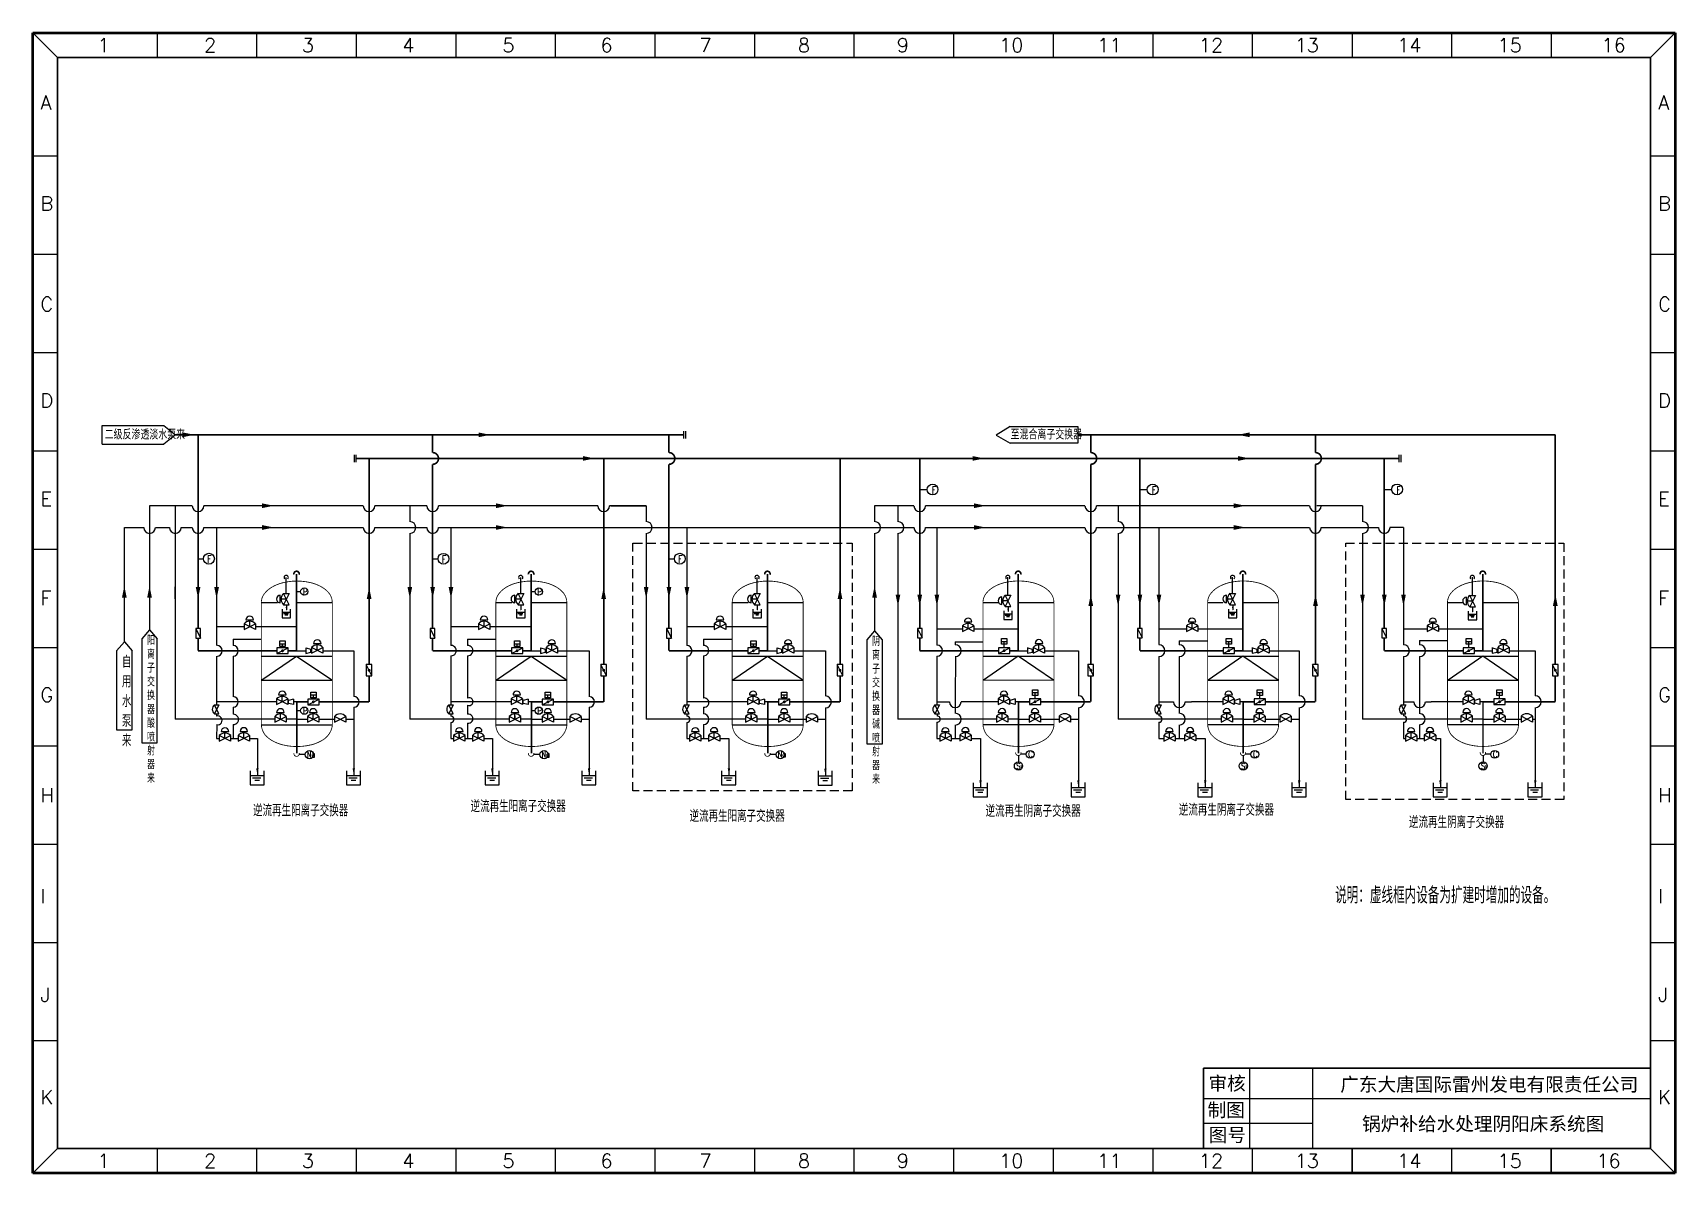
# Model space of a CAD drawing. Header units: millimetres. Extents: x 205 to 899, y 220 to 703.
import ezdxf

# ---------------------------------------------------------------- set-up
doc = ezdxf.new("R2010")
doc.units = ezdxf.units.MM
doc.linetypes.add('HIDDEN', pattern=[0.375, 0.25, -0.125])
doc.layers.add('1', color=7, linetype='Continuous')
doc.layers.add('3', color=1, linetype='Continuous')
doc.styles.add('HZ', font='geditxt.shx', dxfattribs={"width": 0.7, "bigfont": 'hztxt1.shx'})
doc.styles.add('样式 1', font='', dxfattribs={"height": 2})
doc.styles.add('样式 2', font='txt.shx', dxfattribs={"height": 2})
doc.styles.get('样式 1').set_extended_font_data('FangSong_GB2312')

msp = doc.modelspace()

# ---------------------------------------------------------------- texts
at = {"color": 7, "linetype": 'ByBlock', "lineweight": -3, "style": '样式 2'}
for s, height, p in [('1', 5.97, (232.23, 694.33)), ('2', 5.97, (277.34, 694.33)), ('3', 5.97, (318.66, 694.33)), ('4', 5.97, (361.14, 694.33)), ('5', 5.97, (403.45, 694.33)), ('6', 5.97, (444.93, 694.33)), ('7', 5.97, (486.75, 694.33)), ('8', 5.97, (528.4, 694.33)), ('9', 5.97, (570.22, 694.33)), ('10', 5.966, (613.51, 694.33)), ('11', 5.966, (655, 694.33)), ('12', 5.966, (697.97, 694.33)), ('13', 5.966, (738.47, 694.33)), ('14', 5.966, (781.77, 694.33)), ('15', 5.966, (824.24, 694.33)), ('16', 5.966, (868.2, 694.33)), ('A', 5.97, (208.14, 670.07)), ('A', 5.97, (892.16, 670.07)), ('B', 5.97, (208.14, 627.34)), ('B', 5.97, (892.16, 627.34)), ('C', 5.97, (208.14, 584.8)), ('C', 5.97, (892.16, 584.8)), ('D', 5.97, (208.14, 544)), ('D', 5.97, (892.16, 544)), ('E', 5.97, (208.14, 502.42)), ('E', 5.97, (892.16, 502.42)), ('F', 5.97, (208.14, 460.46)), ('F', 5.97, (892.16, 460.46)), ('G', 5.97, (208.14, 419.46)), ('G', 5.97, (892.16, 419.46)), ('H', 5.97, (208.14, 377.11)), ('H', 5.97, (892.16, 377.11)), ('I', 5.97, (208.14, 334.38)), ('I', 5.97, (892.16, 334.38)), ('J', 5.97, (208.14, 292.61)), ('J', 5.97, (892.16, 292.61)), ('K', 5.97, (208.14, 249.3)), ('K', 5.97, (892.16, 249.3)), ('1', 5.97, (232.23, 222.38)), ('2', 5.97, (277.34, 222.38)), ('3', 5.97, (318.66, 222.38)), ('4', 5.97, (361.14, 222.38)), ('5', 5.97, (403.45, 222.38)), ('6', 5.97, (444.93, 222.38)), ('7', 5.97, (486.75, 222.38)), ('8', 5.97, (528.4, 222.38)), ('9', 5.97, (570.22, 222.38)), ('10', 5.966, (613.51, 222.38)), ('11', 5.966, (655, 222.38)), ('12', 5.966, (697.97, 222.38)), ('13', 5.966, (738.47, 222.38)), ('14', 5.966, (781.77, 222.38)), ('15', 5.966, (824.24, 222.38)), ('16', 5.966, (866.03, 222.38))]:
    msp.add_text(s, height=height, dxfattribs=at).set_placement(p)
at = {"color": 0, "style": 'HZ', "width": 0.7}
for s, p in [('二级反渗透淡水泵来', (235.28, 530.53)), ('至混合离子交换器', (618.34, 530.54))]:
    msp.add_text(s, height=4, dxfattribs=at).set_placement(p)
at = {"color": 7, "style": 'HZ', "width": 0.7}
for s, height, p in [('F', 3.06, (585.1, 507.53)), ('F', 3.06, (678.17, 507.53)), ('F', 3.06, (781.51, 507.56)), ('F', 3.06, (278.74, 478.37)), ('F', 3.06, (377.91, 478.34)), ('F', 3.06, (477.84, 478.37)), ('P', 3.06, (319.1, 464.57)), ('P', 3.06, (418.27, 464.57)), ('P', 3.06, (319.1, 414.21)), ('P', 3.06, (418.27, 414.21)), ('Na', 2.5, (320.77, 396.01)), ('Na', 2.5, (420.01, 396.01)), ('Na', 2.5, (519.9, 396.06)), ('C', 2.8, (625.84, 395.95)), ('C', 2.8, (720.84, 395.95)), ('C', 2.8, (822.25, 395.95)), ('Si', 2.5, (620.76, 391.1)), ('Si', 2.5, (715.81, 391.1)), ('Si', 2.5, (817.22, 391.1)), ('说明：虚线框内设备为扩建时增加的设备。', 7, (755.54, 334.21))]:
    msp.add_text(s, height=height, dxfattribs=at).set_placement(p)
at = {"style": 'HZ', "width": 0.7}
for s, p in [('逆流再生阳离子交换器', (298.01, 371.11)), ('逆流再生阳离子交换器', (390, 372.87)), ('逆流再生阴离子交换器', (607.73, 370.87)), ('逆流再生阴离子交换器', (689.45, 371.37)), ('逆流再生阳离子交换器', (482.58, 368.75)), ('逆流再生阴离子交换器', (786.77, 366.15))]:
    msp.add_text(s, height=5, dxfattribs=at).set_placement(p)
at = {"attachment_point": 1, "style": 'HZ'}
for s, insert, char_height in [('{\\C0;阳\\P离\\P子\\P交\\P换\\P器\\P酸\\P喷\\P射\\P器\\P来}', (253.22, 447.12), 3.5), ('{\\C0;阴\\P离\\P子\\P交\\P换\\P器\\P碱\\P喷\\P射\\P器\\P来}', (559.78, 446.72), 3.5), ('{\\C0;自\\P用\\P水\\P泵\\P来}', (242.57, 438.98), 5)]:
    msp.add_mtext_dynamic_manual_height_columns(s, width=15.433, gutter_width=12.5, heights=[0], dxfattribs=dict(at, insert=insert, char_height=char_height))
at = {"color": 0, "char_height": 5.775, "width": 190.0797, "attachment_point": 5, "style": '样式 1'}
for s, insert in [('{\\fFangSong_GB2312|b0|i0|c134|p49;审核}', (709.89, 257.84)), ('广东大唐国际雷州发电有限责任公司', (820.73, 257.33)), ('{\\fFangSong_GB2312|b0|i0|c134|p49;制图}', (709.5, 246.57)), ('锅炉补给水处理阴阳床系统图', (818.15, 240.68)), ('{\\fFangSong_GB2312|b0|i0|c134|p49;图号}', (709.98, 236.04))]:
    msp.add_mtext(s, dxfattribs=dict(at, insert=insert))

# ---------------------------------------------------------------- blocks, each defined once
blk = doc.blocks.new('A$C4607793D')
at = {"layer": '1', "color": 3}
blk.add_lwpolyline([(1, 5, 0, 2, 0), (1, 0, 2, 2, 0)], format="xyseb", dxfattribs=at)
blk = doc.blocks.new('2')
at = {"color": 7}
for p, q in [((0, 0), (0, -2.18)), ((-1.86, -1.9), (-1.86, -5.5)), ((-1.86, -3.1), (1.74, -3.1)), ((-1.86, -5.5), (1.74, -5.5)), ((-1.26, -3.7), (0.84, -3.7)), ((-0.66, -4.3), (0.54, -4.3)), ((1.74, -5.5), (1.74, -1.9))]:
    blk.add_line(p, q, dxfattribs=at)
at = {"layer": '3', "color": 7}
blk.add_lwpolyline([(-0.01, -2.7, 0, 0.6, 0), (-0.01, -0.97, 0.6, 0.6, 0)], format="xyseb", dxfattribs=at)
blk = doc.blocks.new('1')
at = {"color": 7}
for p, q in [((0, 9.78), (0, 0)), ((-3.1, 2), (-3.1, -4)), ((-3.1, 0), (2.9, 0)), ((2.9, -4), (2.9, 2)), ((-3.1, -4), (2.9, -4)), ((-2.1, -1), (1.4, -1)), ((-1.1, -2), (0.9, -2))]:
    blk.add_line(p, q, dxfattribs=at)
at = {"layer": '3', "color": 7}
blk.add_lwpolyline([(-0.01, 0.09, 0, 1, 0), (-0.01, 2.97, 1, 1, 0)], format="xyseb", dxfattribs=at)

# ---------------------------------------------------------------- linework, layer by layer
at = {"color": 7, "linetype": 'ByBlock', "lineweight": 50}
for p, q in [((204.91, 702.51), (899.32, 702.51)), ((204.91, 220.16), (204.91, 702.51)), ((899.32, 702.51), (899.32, 220.16)), ((899.32, 220.16), (204.91, 220.16))]:
    msp.add_line(p, q, dxfattribs=at)
at = {"color": 7, "linetype": 'ByBlock', "lineweight": -3}
for p, q in [((215.31, 692.11), (204.91, 702.51)), ((257.41, 702.51), (257.41, 692.11)), ((299.51, 702.51), (299.51, 692.11)), ((341.61, 702.51), (341.61, 692.11)), ((383.71, 702.51), (383.71, 692.11)), ((425.81, 702.51), (425.81, 692.11)), ((467.91, 702.51), (467.91, 692.11)), ((510.01, 702.51), (510.01, 692.11)), ((552.11, 702.51), (552.11, 692.11)), ((594.22, 702.51), (594.22, 692.11)), ((636.32, 702.51), (636.32, 692.11)), ((678.42, 702.51), (678.42, 692.11)), ((720.52, 702.51), (720.52, 692.11)), ((762.69, 702.51), (762.69, 692.11)), ((804.79, 702.51), (804.79, 692.11)), ((846.89, 702.51), (846.89, 692.11)), ((888.92, 692.11), (899.32, 702.51)), ((215.31, 650.3), (204.91, 650.3)), ((899.32, 650.3), (888.92, 650.3)), ((899.32, 650.3), (888.92, 650.3)), ((215.31, 608.72), (204.91, 608.72)), ((899.32, 608.72), (888.92, 608.72)), ((215.31, 567.14), (204.91, 567.14)), ((899.32, 567.14), (888.92, 567.14)), ((215.31, 525.55), (204.91, 525.55)), ((899.32, 525.55), (888.92, 525.55)), ((215.31, 483.97), (204.91, 483.97)), ((899.32, 483.97), (888.92, 483.97)), ((215.31, 442.39), (204.91, 442.39)), ((899.32, 442.39), (888.92, 442.39)), ((215.31, 400.81), (204.91, 400.81)), ((899.32, 400.81), (888.92, 400.81)), ((215.31, 359.23), (204.91, 359.23)), ((899.32, 359.23), (888.92, 359.23)), ((215.31, 317.65), (204.91, 317.65)), ((899.32, 317.65), (888.92, 317.65)), ((215.31, 276.07), (204.91, 276.07)), ((899.32, 276.07), (888.92, 276.07)), ((215.31, 230.56), (204.91, 220.16)), ((257.41, 230.56), (257.41, 220.16)), ((257.41, 230.56), (257.41, 220.16)), ((299.51, 230.56), (299.51, 220.16)), ((341.61, 230.56), (341.61, 220.16)), ((383.71, 230.56), (383.71, 220.16)), ((425.81, 230.56), (425.81, 220.16)), ((467.91, 230.56), (467.91, 220.16)), ((510.01, 230.56), (510.01, 220.16)), ((552.11, 230.56), (552.11, 220.16)), ((594.22, 230.56), (594.22, 220.16)), ((636.32, 230.56), (636.32, 220.16)), ((678.42, 230.56), (678.42, 220.16)), ((720.52, 230.56), (720.52, 220.16)), ((720.52, 230.56), (720.52, 220.16)), ((762.62, 230.56), (762.62, 220.16)), ((762.69, 230.56), (762.69, 220.16)), ((804.72, 230.56), (804.72, 220.16)), ((804.79, 230.56), (804.79, 220.16)), ((846.82, 230.56), (846.82, 220.16)), ((846.89, 230.56), (846.89, 220.16)), ((888.92, 230.56), (899.32, 220.16))]:
    msp.add_line(p, q, dxfattribs=at)
at = {"color": 7, "linetype": 'ByBlock', "lineweight": 30}
for p, q in [((215.31, 692.11), (888.92, 692.11)), ((215.31, 230.56), (215.31, 692.11)), ((888.92, 692.11), (888.92, 230.56)), ((888.92, 264.6), (699.89, 264.6)), ((888.92, 230.56), (215.31, 230.56))]:
    msp.add_line(p, q, dxfattribs=at)
at = {"color": 0}
for p, q in [((618.08, 535.94), (612.24, 532.35)), ((618.08, 535.94), (646.81, 535.94)), ((646.81, 535.94), (646.81, 529.01)), ((612.24, 532.35), (618.13, 529.01)), ((646.81, 529.01), (618.13, 529.01)), ((621.66, 396.83), (621.66, 394.16)), ((716.7, 396.83), (716.7, 394.16)), ((818.12, 396.83), (818.12, 394.16)), ((726.98, 251.72), (888.61, 251.72))]:
    msp.add_line(p, q, dxfattribs=at)
at = {"color": 7}
for p, q in [((480.15, 530.95), (480.15, 534.01)), ((480.95, 530.95), (480.95, 534.01)), ((340.88, 520.95), (340.88, 524.01)), ((341.68, 520.95), (341.68, 524.01)), ((782.6, 520.95), (782.6, 524.01)), ((783.4, 520.95), (783.4, 524.01)), ((579.91, 509.29), (583.02, 509.29)), ((672.99, 509.29), (676.1, 509.29)), ((776.33, 509.33), (779.44, 509.33)), ((302.02, 502.48), (277.25, 502.48)), ((448.75, 493.27), (470.99, 493.27)), ((274.78, 480.04), (277.06, 480.04)), ((373.95, 480), (376.23, 480)), ((473.88, 480.04), (476.16, 480.04)), ((313.33, 465.38), (310.93, 460.58)), ((313.33, 460.58), (310.93, 465.38)), ((310.93, 465.38), (313.33, 465.38)), ((316.42, 466.18), (318.17, 466.18)), ((412.49, 465.42), (410.09, 460.62)), ((412.49, 460.62), (410.09, 465.42)), ((410.09, 465.42), (412.49, 465.42)), ((415.59, 466.18), (417.34, 466.18)), ((512.42, 465.38), (510.02, 460.58)), ((512.42, 460.58), (510.02, 465.38)), ((510.02, 465.38), (512.42, 465.38)), ((713.46, 465.42), (711.06, 460.62)), ((713.46, 460.62), (711.06, 465.42)), ((711.06, 465.42), (713.46, 465.42)), ((301.39, 461.48), (308.31, 461.48)), ((309.53, 461.41), (309.53, 464.61)), ((312.13, 462.98), (309.53, 462.98)), ((310.93, 460.58), (313.33, 460.58)), ((310.93, 460.58), (313.33, 460.58)), ((316.42, 461.48), (331.52, 461.48)), ((400.56, 461.52), (407.48, 461.52)), ((408.7, 461.45), (408.7, 464.65)), ((411.29, 463.02), (408.7, 463.02)), ((410.09, 460.62), (412.49, 460.62)), ((410.09, 460.62), (412.49, 460.62)), ((415.59, 461.52), (430.69, 461.52)), ((500.49, 461.48), (507.41, 461.48)), ((508.63, 461.41), (508.63, 464.61)), ((511.22, 462.98), (508.63, 462.98)), ((510.02, 460.58), (512.42, 460.58)), ((510.02, 460.58), (512.42, 460.58)), ((515.52, 461.48), (530.62, 461.48)), ((606.53, 461.52), (613.06, 461.52)), ((614.66, 460.7), (614.66, 463.9)), ((617.26, 462.27), (614.66, 462.27)), ((618.46, 459.87), (616.06, 464.67)), ((618.46, 464.67), (616.06, 459.87)), ((616.06, 464.67), (618.46, 464.67)), ((616.06, 459.87), (618.46, 459.87)), ((616.06, 459.87), (618.46, 459.87)), ((621.59, 461.52), (636.65, 461.52)), ((701.53, 461.52), (708.06, 461.52)), ((709.66, 461.45), (709.66, 464.65)), ((712.26, 463.02), (709.66, 463.02)), ((711.06, 460.62), (713.46, 460.62)), ((711.06, 460.62), (713.46, 460.62)), ((716.59, 461.52), (731.65, 461.52)), ((802.94, 461.52), (809.48, 461.52)), ((811.08, 460.56), (811.08, 463.76)), ((813.67, 462.13), (811.08, 462.13)), ((814.87, 464.53), (812.47, 459.73)), ((814.87, 459.73), (812.47, 464.53)), ((812.47, 464.53), (814.87, 464.53)), ((812.47, 459.73), (814.87, 459.73)), ((812.47, 459.73), (814.87, 459.73)), ((818, 461.52), (833.07, 461.52)), ((299.01, 450.15), (294.21, 452.55)), ((294.21, 450.15), (299.01, 452.55)), ((294.21, 452.55), (294.21, 450.15)), ((294.21, 452.55), (294.21, 450.15)), ((295.01, 454.22), (298.21, 454.22)), ((296.61, 451.35), (296.61, 454.22)), ((299.01, 452.55), (299.01, 450.15)), ((393.3, 452.55), (393.3, 450.15)), ((393.3, 452.55), (393.3, 450.15)), ((393.3, 450.15), (398.1, 452.55)), ((398.1, 450.15), (393.3, 452.55)), ((394.1, 454.22), (397.3, 454.22)), ((395.7, 451.35), (395.7, 454.22)), ((398.1, 452.55), (398.1, 450.15)), ((497.86, 450.15), (493.06, 452.55)), ((493.06, 450.15), (497.86, 452.55)), ((493.06, 452.55), (493.06, 450.15)), ((493.06, 452.55), (493.06, 450.15)), ((493.86, 454.22), (497.06, 454.22)), ((495.46, 451.35), (495.46, 454.22)), ((497.86, 452.55), (497.86, 450.15)), ((597.98, 449.26), (602.78, 451.66)), ((602.78, 449.26), (597.98, 451.66)), ((597.98, 451.66), (597.98, 449.26)), ((597.98, 451.66), (597.98, 449.26)), ((598.78, 453.33), (601.98, 453.33)), ((600.38, 450.46), (600.38, 453.33)), ((602.78, 451.66), (602.78, 449.26)), ((692.68, 451.66), (692.68, 449.26)), ((692.68, 451.66), (692.68, 449.26)), ((697.48, 449.26), (692.68, 451.66)), ((692.68, 449.26), (697.48, 451.66)), ((693.48, 453.33), (696.68, 453.33)), ((695.08, 450.46), (695.08, 453.33)), ((697.48, 451.66), (697.48, 449.26)), ((794.46, 449.26), (799.26, 451.66)), ((799.26, 449.26), (794.46, 451.66)), ((794.46, 451.66), (794.46, 449.26)), ((794.46, 451.66), (794.46, 449.26)), ((795.26, 453.33), (798.46, 453.33)), ((796.86, 450.46), (796.86, 453.33)), ((799.26, 451.66), (799.26, 449.26)), ((243.6, 444.93), (240.35, 441.1)), ((243.6, 444.93), (246.86, 441.1)), ((254.26, 449.97), (251, 446.14)), ((251, 446.14), (251, 402.21)), ((254.26, 449.97), (257.51, 446.14)), ((257.53, 402.21), (257.53, 446.13)), ((309.36, 442.89), (309.36, 445.27)), ((309.36, 445.27), (311.6, 445.27)), ((311.6, 445.27), (311.6, 442.89)), ((408.53, 442.89), (408.53, 445.27)), ((408.53, 445.27), (410.77, 445.27)), ((410.77, 445.27), (410.77, 442.89)), ((508.46, 445.27), (510.7, 445.27)), ((508.46, 442.89), (508.46, 445.27)), ((510.7, 445.27), (510.7, 442.89)), ((560.83, 449.57), (557.57, 445.74)), ((557.57, 445.74), (557.57, 401.81)), ((560.83, 449.57), (564.08, 445.74)), ((564.1, 401.81), (564.1, 445.73)), ((594.91, 444.87), (594.91, 443.68)), ((614.49, 443.86), (614.49, 446.25)), ((614.49, 446.25), (616.73, 446.25)), ((614.49, 445.05), (616.73, 445.05)), ((615.6, 442.36), (615.6, 445.05)), ((616.73, 446.25), (616.73, 443.86)), ((689.67, 445.39), (689.67, 443.68)), ((709.49, 446.25), (711.73, 446.25)), ((709.49, 443.86), (709.49, 446.25)), ((709.49, 445.05), (711.73, 445.05)), ((710.6, 442.36), (710.6, 445.05)), ((711.73, 446.25), (711.73, 443.86)), ((810.9, 443.86), (810.9, 446.25)), ((810.9, 446.25), (813.14, 446.25)), ((810.9, 445.05), (813.14, 445.05)), ((812.02, 442.36), (812.02, 445.05)), ((813.14, 446.25), (813.14, 443.86)), ((240.35, 441.1), (240.35, 407.72)), ((246.87, 407.72), (246.87, 441.08)), ((301.49, 438.82), (331.27, 438.82)), ((301.73, 428.77), (316.4, 438.87)), ((308.07, 439.92), (312.87, 442.32)), ((312.87, 442.32), (308.07, 442.32)), ((308.07, 442.32), (308.07, 439.92)), ((308.07, 439.92), (312.87, 439.92)), ((309.36, 444.07), (311.6, 444.07)), ((311.6, 442.89), (309.36, 442.89)), ((310.47, 442.32), (310.47, 444.07)), ((312.87, 439.92), (312.87, 442.32)), ((316.4, 438.87), (331.32, 428.77)), ((316.42, 441.12), (320.37, 441.12)), ((320.35, 442.37), (322.51, 441.75)), ((320.35, 440.02), (322.51, 440.51)), ((320.37, 442.42), (320.37, 440.02)), ((322.51, 440.48), (322.51, 441.75)), ((322.77, 442.52), (322.77, 440.12)), ((322.77, 442.52), (322.77, 440.12)), ((327.57, 440.12), (322.77, 442.52)), ((322.77, 440.12), (327.57, 442.52)), ((323.57, 444.19), (326.77, 444.19)), ((325.17, 441.32), (325.17, 444.19)), ((327.57, 442.52), (327.57, 440.12)), ((327.57, 441.12), (340.62, 441.12)), ((340.62, 441.12), (340.62, 421.78)), ((400.66, 438.82), (430.44, 438.82)), ((400.9, 428.77), (415.57, 438.87)), ((407.24, 442.32), (407.24, 439.92)), ((412.04, 442.32), (407.24, 442.32)), ((407.24, 439.92), (412.04, 442.32)), ((407.24, 439.92), (412.04, 439.92)), ((408.53, 444.07), (410.77, 444.07)), ((410.77, 442.89), (408.53, 442.89)), ((409.64, 442.32), (409.64, 444.07)), ((412.04, 439.92), (412.04, 442.32)), ((415.57, 438.87), (430.49, 428.77)), ((415.59, 441.12), (419.54, 441.12)), ((419.54, 442.37), (419.54, 440.02)), ((419.54, 442.37), (421.68, 441.75)), ((419.54, 440.02), (421.68, 440.51)), ((421.68, 440.51), (421.68, 441.75)), ((421.94, 440.12), (426.74, 442.52)), ((426.74, 440.12), (421.94, 442.52)), ((421.94, 442.52), (421.94, 440.12)), ((421.94, 442.52), (421.94, 440.12)), ((422.74, 444.19), (425.94, 444.19)), ((424.34, 441.32), (424.34, 444.19)), ((426.74, 442.52), (426.74, 440.12)), ((426.74, 441.12), (440.1, 441.12)), ((440.1, 441.12), (440.2, 421.77)), ((500.58, 438.82), (530.37, 438.82)), ((500.83, 428.77), (515.5, 438.87)), ((507.17, 439.92), (511.97, 442.32)), ((511.97, 442.32), (507.17, 442.32)), ((507.17, 442.32), (507.17, 439.92)), ((507.17, 439.92), (511.97, 439.92)), ((508.46, 444.07), (510.7, 444.07)), ((510.7, 442.89), (508.46, 442.89)), ((509.57, 442.32), (509.57, 444.07)), ((511.97, 439.92), (511.97, 442.32)), ((515.5, 438.87), (530.42, 428.77)), ((515.52, 441.12), (519.47, 441.12)), ((519.47, 442.37), (521.61, 441.75)), ((519.47, 442.37), (519.47, 440.02)), ((519.47, 440.02), (521.61, 440.51)), ((521.61, 440.51), (521.61, 441.75)), ((521.87, 440.12), (526.67, 442.52)), ((526.67, 440.12), (521.87, 442.52)), ((521.87, 442.52), (521.87, 440.12)), ((521.87, 442.52), (521.87, 440.12)), ((522.67, 444.19), (525.87, 444.19)), ((524.27, 441.32), (524.27, 444.19)), ((526.67, 442.52), (526.67, 440.12)), ((526.67, 441.12), (540.03, 441.12)), ((540.03, 441.12), (540.03, 422.02)), ((606.62, 438.86), (636.4, 438.86)), ((606.86, 428.81), (621.53, 438.92)), ((613.2, 442.36), (613.2, 439.96)), ((613.2, 439.96), (618, 442.36)), ((618, 442.36), (613.2, 442.36)), ((613.2, 439.96), (618, 439.96)), ((616.73, 443.86), (614.49, 443.86)), ((618, 439.96), (618, 442.36)), ((621.53, 438.92), (636.45, 428.81)), ((621.55, 441.16), (625.5, 441.16)), ((625.49, 442.42), (627.65, 441.79)), ((625.49, 440.06), (627.65, 440.55)), ((625.5, 442.46), (625.5, 440.06)), ((627.65, 440.52), (627.65, 441.79)), ((627.91, 440.16), (632.71, 442.56)), ((632.71, 440.16), (627.91, 442.56)), ((627.91, 442.56), (627.91, 440.16)), ((627.91, 442.56), (627.91, 440.16)), ((628.71, 444.23), (631.91, 444.23)), ((630.31, 441.36), (630.31, 444.23)), ((632.71, 442.56), (632.71, 440.16)), ((632.71, 441.16), (647, 441.16)), ((647, 441.16), (647, 422.06)), ((701.62, 438.86), (731.4, 438.86)), ((701.86, 428.81), (716.53, 438.92)), ((713, 442.36), (708.2, 442.36)), ((708.2, 439.96), (713, 442.36)), ((708.2, 442.36), (708.2, 439.96)), ((708.2, 439.96), (713, 439.96)), ((711.73, 443.86), (709.49, 443.86)), ((713, 439.96), (713, 442.36)), ((716.53, 438.92), (731.45, 428.81)), ((716.55, 441.16), (720.5, 441.16)), ((720.49, 442.42), (722.65, 441.79)), ((720.49, 440.06), (722.65, 440.55)), ((720.5, 442.46), (720.5, 440.06)), ((722.65, 440.52), (722.65, 441.79)), ((722.91, 442.56), (722.91, 440.16)), ((722.91, 442.56), (722.91, 440.16)), ((727.71, 440.16), (722.91, 442.56)), ((722.91, 440.16), (727.71, 442.56)), ((723.71, 444.23), (726.91, 444.23)), ((725.31, 441.36), (725.31, 444.23)), ((727.71, 442.56), (727.71, 440.16)), ((727.71, 441.16), (740.36, 441.16)), ((740.36, 441.16), (740.36, 422.06)), ((803.03, 438.86), (832.82, 438.86)), ((803.28, 428.81), (817.95, 438.92)), ((809.62, 439.96), (814.42, 442.36)), ((809.62, 442.36), (809.62, 439.96)), ((814.42, 442.36), (809.62, 442.36)), ((809.62, 439.96), (814.42, 439.96)), ((813.14, 443.86), (810.9, 443.86)), ((814.42, 439.96), (814.42, 442.36)), ((817.95, 438.92), (832.87, 428.81)), ((817.97, 441.16), (821.91, 441.16)), ((821.9, 442.42), (824.06, 441.79)), ((821.9, 440.06), (824.06, 440.55)), ((821.91, 442.46), (821.91, 440.06)), ((824.06, 440.52), (824.06, 441.79)), ((824.32, 442.56), (824.32, 440.16)), ((824.32, 442.56), (824.32, 440.16)), ((829.12, 440.16), (824.32, 442.56)), ((824.32, 440.16), (829.12, 442.56)), ((825.12, 444.23), (828.32, 444.23)), ((826.72, 441.36), (826.72, 444.23)), ((829.12, 442.56), (829.12, 440.16)), ((829.12, 441.16), (840.17, 441.16)), ((840.17, 441.16), (840.17, 422.06)), ((840.17, 441.16), (840.17, 422.06)), ((345.91, 435.28), (345.91, 430.48)), ((348.31, 430.48), (345.91, 435.28)), ((348.31, 435.28), (345.91, 435.28)), ((348.31, 430.48), (348.31, 435.28)), ((447.47, 430.48), (445.07, 435.28)), ((445.07, 435.28), (445.07, 430.48)), ((447.47, 435.28), (445.07, 435.28)), ((447.47, 430.48), (447.47, 435.28)), ((545, 435.28), (545, 430.48)), ((547.4, 430.48), (545, 435.28)), ((547.4, 435.28), (545, 435.28)), ((547.4, 430.48), (547.4, 435.28)), ((653.44, 430.52), (651.04, 435.32)), ((651.04, 435.32), (651.04, 430.52)), ((653.44, 435.32), (651.04, 435.32)), ((653.44, 430.52), (653.44, 435.32)), ((748.44, 435.32), (746.04, 435.32)), ((746.04, 435.32), (746.04, 430.52)), ((748.44, 430.52), (746.04, 435.32)), ((748.44, 430.52), (748.44, 435.32)), ((849.85, 430.52), (847.45, 435.32)), ((847.45, 435.32), (847.45, 430.52)), ((849.85, 435.32), (847.45, 435.32)), ((849.85, 430.52), (849.85, 435.32)), ((301.57, 428.72), (331.52, 428.72)), ((322.41, 421.27), (322.41, 423.66)), ((322.41, 423.66), (324.65, 423.66)), ((324.65, 423.66), (324.65, 421.27)), ((345.91, 430.48), (348.31, 430.48)), ((400.74, 428.72), (430.69, 428.72)), ((421.58, 423.66), (423.82, 423.66)), ((421.58, 421.27), (421.58, 423.66)), ((423.82, 423.66), (423.82, 421.27)), ((445.07, 430.48), (447.47, 430.48)), ((500.67, 428.72), (530.62, 428.72)), ((521.51, 421.27), (521.51, 423.66)), ((521.51, 423.66), (523.75, 423.66)), ((523.75, 423.66), (523.75, 421.27)), ((545, 430.48), (547.4, 430.48)), ((606.7, 428.76), (636.45, 428.81)), ((627.54, 424.64), (629.78, 424.64)), ((627.54, 422.25), (627.54, 424.64)), ((629.78, 424.64), (629.78, 422.25)), ((651.04, 430.52), (653.44, 430.52)), ((701.7, 428.76), (731.65, 428.76)), ((722.54, 422.25), (722.54, 424.64)), ((722.54, 424.64), (724.78, 424.64)), ((724.78, 424.64), (724.78, 422.25)), ((746.04, 430.52), (748.44, 430.52)), ((803.12, 428.76), (833.06, 428.76)), ((823.95, 422.25), (823.95, 424.64)), ((823.95, 424.64), (826.19, 424.64)), ((826.19, 424.64), (826.19, 422.25)), ((847.45, 430.52), (849.85, 430.52)), ((283.57, 418.26), (281.65, 414.42)), ((283.57, 414.42), (281.65, 418.26)), ((281.65, 418.26), (283.57, 418.26)), ((307.98, 419.51), (282.61, 419.51)), ((307.98, 419.51), (300.87, 419.51)), ((307.98, 420.77), (307.98, 418.37)), ((307.98, 420.77), (307.98, 418.37)), ((307.98, 418.37), (312.78, 420.77)), ((312.78, 418.37), (307.98, 420.77)), ((308.78, 422.44), (311.98, 422.44)), ((310.38, 419.57), (310.38, 422.44)), ((312.78, 420.77), (312.78, 418.37)), ((315.17, 420.72), (313.03, 420.1)), ((313.03, 418.86), (313.03, 420.1)), ((315.17, 418.37), (313.03, 418.86)), ((315.17, 420.72), (315.17, 418.37)), ((316.52, 419.51), (315.17, 419.51)), ((321.12, 420.71), (321.12, 418.31)), ((325.92, 420.71), (321.12, 420.71)), ((321.12, 418.31), (325.92, 420.71)), ((321.12, 418.31), (325.92, 418.31)), ((322.41, 422.46), (324.65, 422.46)), ((324.65, 421.27), (322.41, 421.27)), ((323.52, 420.71), (323.52, 422.46)), ((325.92, 418.31), (325.92, 420.71)), ((340.62, 417.24), (340.62, 412.16)), ((382.66, 418.26), (380.74, 414.42)), ((382.66, 414.42), (380.74, 418.26)), ((380.74, 418.26), (382.66, 418.26)), ((400.69, 419.51), (381.7, 419.51)), ((407.14, 419.51), (400.04, 419.51)), ((411.94, 418.37), (407.14, 420.77)), ((407.14, 418.37), (411.94, 420.77)), ((407.14, 420.77), (407.14, 418.37)), ((407.14, 420.77), (407.14, 418.37)), ((407.94, 422.44), (411.14, 422.44)), ((409.54, 419.57), (409.54, 422.44)), ((411.94, 420.77), (411.94, 418.37)), ((414.34, 420.72), (412.2, 420.1)), ((412.2, 418.86), (412.2, 420.1)), ((414.34, 418.37), (412.2, 418.86)), ((414.34, 420.72), (414.34, 418.37)), ((415.69, 419.51), (414.34, 419.51)), ((420.29, 418.31), (425.09, 420.71)), ((425.09, 420.71), (420.29, 420.71)), ((420.29, 420.71), (420.29, 418.31)), ((420.29, 418.31), (425.09, 418.31)), ((421.58, 422.46), (423.82, 422.46)), ((423.82, 421.27), (421.58, 421.27)), ((422.69, 420.71), (422.69, 422.46)), ((425.09, 418.31), (425.09, 420.71)), ((440.1, 417.24), (440.1, 412.16)), ((482.43, 418.26), (480.51, 414.42)), ((482.43, 414.42), (480.51, 418.26)), ((480.51, 418.26), (482.43, 418.26)), ((507.07, 420.77), (507.07, 418.37)), ((507.07, 420.77), (507.07, 418.37)), ((511.87, 418.37), (507.07, 420.77)), ((507.07, 418.37), (511.87, 420.77)), ((507.87, 422.44), (511.07, 422.44)), ((509.47, 419.57), (509.47, 422.44)), ((511.87, 420.77), (511.87, 418.37)), ((514.27, 420.72), (512.13, 420.1)), ((512.13, 418.86), (512.13, 420.1)), ((514.27, 418.37), (512.13, 418.86)), ((514.27, 420.72), (514.27, 418.37)), ((520.22, 420.71), (520.22, 418.31)), ((525.02, 420.71), (520.22, 420.71)), ((520.22, 418.31), (525.02, 420.71)), ((520.22, 418.31), (525.02, 418.31)), ((521.51, 422.46), (523.75, 422.46)), ((523.75, 421.27), (521.51, 421.27)), ((522.62, 420.71), (522.62, 422.46)), ((525.02, 418.31), (525.02, 420.71)), ((540.03, 416.99), (540.03, 412.16)), ((588.23, 418.3), (586.31, 414.46)), ((588.23, 414.46), (586.31, 418.3)), ((586.31, 418.3), (588.23, 418.3)), ((613.11, 420.81), (613.11, 418.41)), ((613.11, 420.81), (613.11, 418.41)), ((617.91, 418.41), (613.11, 420.81)), ((613.11, 418.41), (617.91, 420.81)), ((613.91, 422.48), (617.11, 422.48)), ((615.51, 419.61), (615.51, 422.48)), ((617.91, 420.81), (617.91, 418.41)), ((620.3, 420.76), (618.16, 420.15)), ((618.16, 418.9), (618.16, 420.15)), ((620.3, 418.41), (618.16, 418.9)), ((620.3, 420.76), (620.3, 418.41)), ((621.65, 419.55), (620.3, 419.55)), ((626.25, 420.75), (626.25, 418.35)), ((626.25, 418.35), (631.05, 420.75)), ((631.05, 420.75), (626.25, 420.75)), ((626.25, 418.35), (631.05, 418.35)), ((627.54, 423.44), (629.78, 423.44)), ((629.78, 422.25), (627.54, 422.25)), ((628.65, 420.75), (628.65, 423.44)), ((631.05, 418.35), (631.05, 420.75)), ((647, 417.03), (647, 412.2)), ((682.02, 418.3), (680.1, 414.46)), ((682.02, 414.46), (680.1, 418.3)), ((680.1, 418.3), (682.02, 418.3)), ((708.11, 418.41), (712.91, 420.81)), ((712.91, 418.41), (708.11, 420.81)), ((708.11, 420.81), (708.11, 418.41)), ((708.11, 420.81), (708.11, 418.41)), ((708.91, 422.48), (712.11, 422.48)), ((710.51, 419.61), (710.51, 422.48)), ((712.91, 420.81), (712.91, 418.41)), ((715.3, 420.76), (713.16, 420.15)), ((713.16, 418.9), (713.16, 420.15)), ((715.3, 418.41), (713.16, 418.9)), ((715.3, 420.76), (715.3, 418.41)), ((716.65, 419.55), (715.3, 419.55)), ((721.25, 418.35), (726.05, 420.75)), ((721.25, 420.75), (721.25, 418.35)), ((726.05, 420.75), (721.25, 420.75)), ((721.25, 418.35), (726.05, 418.35)), ((722.54, 423.44), (724.78, 423.44)), ((724.78, 422.25), (722.54, 422.25)), ((723.65, 420.75), (723.65, 423.44)), ((726.05, 418.35), (726.05, 420.75)), ((740.36, 417.03), (740.36, 412.2)), ((785.41, 418.3), (783.49, 414.46)), ((785.41, 414.46), (783.49, 418.3)), ((783.49, 418.3), (785.41, 418.3)), ((809.52, 419.55), (802.34, 419.55)), ((809.52, 418.41), (814.32, 420.81)), ((814.32, 418.41), (809.52, 420.81)), ((809.52, 420.81), (809.52, 418.41)), ((809.52, 420.81), (809.52, 418.41)), ((810.32, 422.48), (813.52, 422.48)), ((811.92, 419.61), (811.92, 422.48)), ((814.32, 420.81), (814.32, 418.41)), ((816.72, 420.76), (814.57, 420.15)), ((814.57, 418.9), (814.57, 420.15)), ((816.72, 418.41), (814.57, 418.9)), ((816.72, 420.76), (816.72, 418.41)), ((818.07, 419.55), (816.72, 419.55)), ((822.67, 418.35), (827.47, 420.75)), ((827.47, 420.75), (822.67, 420.75)), ((822.67, 420.75), (822.67, 418.35)), ((822.67, 418.35), (827.47, 418.35)), ((823.95, 423.44), (826.19, 423.44)), ((826.19, 422.25), (823.95, 422.25)), ((825.07, 420.75), (825.07, 423.44)), ((827.47, 418.35), (827.47, 420.75)), ((840.17, 417.03), (840.17, 412.87)), ((840.17, 417.03), (840.17, 412.2)), ((281.65, 414.42), (283.57, 414.42)), ((331.52, 409.71), (301.52, 409.71)), ((307.2, 413.36), (307.2, 410.96)), ((307.2, 413.36), (307.2, 410.96)), ((307.2, 410.96), (312, 413.36)), ((312, 410.96), (307.2, 413.36)), ((308, 415.03), (311.2, 415.03)), ((309.6, 412.16), (309.6, 415.03)), ((312, 413.36), (312, 410.96)), ((316.42, 415.82), (318.17, 415.82)), ((316.52, 412.16), (321.09, 412.16)), ((321.09, 413.36), (321.09, 410.96)), ((321.09, 413.36), (321.09, 410.96)), ((321.09, 410.96), (325.89, 413.36)), ((325.89, 410.96), (321.09, 413.36)), ((321.89, 415.03), (325.09, 415.03)), ((323.49, 412.16), (323.49, 415.03)), ((325.89, 413.36), (325.89, 410.96)), ((325.92, 412.16), (332.44, 412.16)), ((337.24, 410.96), (332.44, 413.36)), ((332.44, 410.96), (337.24, 413.36)), ((332.44, 413.36), (332.44, 410.96)), ((337.24, 413.36), (337.24, 410.96)), ((337.24, 412.16), (340.62, 412.16)), ((340.62, 412.16), (340.62, 388.38)), ((380.74, 414.42), (382.66, 414.42)), ((430.69, 409.71), (400.69, 409.71)), ((411.17, 410.96), (406.37, 413.36)), ((406.37, 410.96), (411.17, 413.36)), ((406.37, 413.36), (406.37, 410.96)), ((406.37, 413.36), (406.37, 410.96)), ((407.17, 415.03), (410.37, 415.03)), ((408.77, 412.16), (408.77, 415.03)), ((411.17, 413.36), (411.17, 410.96)), ((415.59, 415.82), (417.34, 415.82)), ((415.69, 412.16), (420.26, 412.16)), ((420.26, 413.36), (420.26, 410.96)), ((420.26, 413.36), (420.26, 410.96)), ((425.06, 410.96), (420.26, 413.36)), ((420.26, 410.96), (425.06, 413.36)), ((421.06, 415.03), (424.26, 415.03)), ((422.66, 412.16), (422.66, 415.03)), ((425.06, 413.36), (425.06, 410.96)), ((425.09, 412.16), (431.92, 412.16)), ((436.72, 410.96), (431.92, 413.36)), ((431.92, 410.96), (436.72, 413.36)), ((431.92, 413.36), (431.92, 410.96)), ((436.72, 413.36), (436.72, 410.96)), ((436.72, 412.16), (440.1, 412.16)), ((440.1, 412.16), (440.1, 388.38)), ((440.1, 412.16), (440.1, 399.07)), ((480.51, 414.42), (482.43, 414.42)), ((530.62, 409.71), (500.62, 409.71)), ((506.3, 413.36), (506.3, 410.96)), ((506.3, 413.36), (506.3, 410.96)), ((511.1, 410.96), (506.3, 413.36)), ((506.3, 410.96), (511.1, 413.36)), ((507.1, 415.03), (510.3, 415.03)), ((508.7, 412.16), (508.7, 415.03)), ((511.1, 413.36), (511.1, 410.96)), ((515.62, 412.16), (520.19, 412.16)), ((524.99, 410.96), (520.19, 413.36)), ((520.19, 410.96), (524.99, 413.36)), ((520.19, 413.36), (520.19, 410.96)), ((520.19, 413.36), (520.19, 410.96)), ((520.99, 415.03), (524.19, 415.03)), ((522.59, 412.16), (522.59, 415.03)), ((524.99, 413.36), (524.99, 410.96)), ((525.02, 412.16), (531.85, 412.16)), ((536.65, 410.96), (531.85, 413.36)), ((531.85, 410.96), (536.65, 413.36)), ((531.85, 413.36), (531.85, 410.96)), ((536.65, 413.36), (536.65, 410.96)), ((536.65, 412.16), (540.03, 412.16)), ((540.03, 412.16), (540.03, 388.38)), ((586.31, 414.46), (588.23, 414.46)), ((636.65, 409.75), (606.65, 409.75)), ((612.34, 413.4), (612.34, 411)), ((612.34, 413.4), (612.34, 411)), ((617.14, 411), (612.34, 413.4)), ((612.34, 411), (617.14, 413.4)), ((613.14, 415.07), (616.34, 415.07)), ((614.74, 412.2), (614.74, 415.07)), ((617.14, 413.4), (617.14, 411)), ((621.65, 412.2), (626.22, 412.2)), ((631.02, 411), (626.22, 413.4)), ((626.22, 411), (631.02, 413.4)), ((626.22, 413.4), (626.22, 411)), ((626.22, 413.4), (626.22, 411)), ((627.02, 415.07), (630.22, 415.07)), ((628.62, 412.2), (628.62, 415.07)), ((631.02, 413.4), (631.02, 411)), ((631.05, 412.2), (638.82, 412.2)), ((643.62, 411), (638.82, 413.4)), ((638.82, 411), (643.62, 413.4)), ((638.82, 413.4), (638.82, 411)), ((643.62, 413.4), (643.62, 411)), ((643.62, 412.2), (647, 412.2)), ((647, 412.2), (647, 388.42)), ((680.1, 414.46), (682.02, 414.46)), ((731.65, 409.75), (701.65, 409.75)), ((707.34, 411), (712.14, 413.4)), ((712.14, 411), (707.34, 413.4)), ((707.34, 413.4), (707.34, 411)), ((707.34, 413.4), (707.34, 411)), ((708.14, 415.07), (711.34, 415.07)), ((709.74, 412.2), (709.74, 415.07)), ((712.14, 413.4), (712.14, 411)), ((716.65, 412.2), (721.22, 412.2)), ((721.22, 413.4), (721.22, 411)), ((721.22, 413.4), (721.22, 411)), ((721.22, 411), (726.02, 413.4)), ((726.02, 411), (721.22, 413.4)), ((722.02, 415.07), (725.22, 415.07)), ((723.62, 412.2), (723.62, 415.07)), ((726.02, 413.4), (726.02, 411)), ((726.05, 412.2), (732.18, 412.2)), ((736.98, 411), (732.18, 413.4)), ((732.18, 411), (736.98, 413.4)), ((732.18, 413.4), (732.18, 411)), ((736.98, 413.4), (736.98, 411)), ((736.98, 412.2), (740.36, 412.2)), ((737.45, 412.2), (738.75, 412.2)), ((740.36, 412.2), (740.36, 388.42)), ((783.49, 414.46), (785.41, 414.46)), ((833.07, 409.75), (803.07, 409.75)), ((808.75, 411), (813.55, 413.4)), ((813.55, 411), (808.75, 413.4)), ((808.75, 413.4), (808.75, 411)), ((808.75, 413.4), (808.75, 411)), ((809.55, 415.07), (812.75, 415.07)), ((811.15, 412.2), (811.15, 415.07)), ((813.55, 413.4), (813.55, 411)), ((818.07, 412.2), (822.63, 412.2)), ((822.63, 413.4), (822.63, 411)), ((822.63, 413.4), (822.63, 411)), ((822.63, 411), (827.43, 413.4)), ((827.43, 411), (822.63, 413.4)), ((823.43, 415.07), (826.63, 415.07)), ((825.03, 412.2), (825.03, 415.07)), ((827.43, 413.4), (827.43, 411)), ((827.47, 412.2), (834.17, 412.2)), ((838.97, 411), (834.17, 413.4)), ((834.17, 411), (838.97, 413.4)), ((834.17, 413.4), (834.17, 411)), ((838.97, 413.4), (838.97, 411)), ((838.97, 412.2), (840.17, 412.2)), ((840.17, 412.2), (840.17, 388.42)), ((840.17, 412.2), (840.17, 399.12)), ((240.35, 407.72), (246.87, 407.72)), ((283.74, 405.26), (283.74, 402.86)), ((283.74, 405.26), (283.74, 402.86)), ((283.74, 402.86), (288.54, 405.26)), ((288.54, 402.86), (283.74, 405.26)), ((284.54, 406.93), (287.74, 406.93)), ((286.14, 404.06), (286.14, 406.93)), ((288.54, 405.26), (288.54, 402.86)), ((291.72, 405.33), (291.72, 402.93)), ((291.72, 405.33), (291.72, 402.93)), ((291.72, 402.93), (296.52, 405.33)), ((296.52, 402.93), (291.72, 405.33)), ((292.52, 407), (295.72, 407)), ((294.12, 404.13), (294.12, 407)), ((296.52, 405.33), (296.52, 402.93)), ((296.52, 404.04), (299.88, 404.04)), ((387.63, 402.86), (382.83, 405.26)), ((382.83, 402.86), (387.63, 405.26)), ((382.83, 405.26), (382.83, 402.86)), ((382.83, 405.26), (382.83, 402.86)), ((383.63, 406.93), (386.83, 406.93)), ((385.23, 404.06), (385.23, 406.93)), ((387.63, 405.26), (387.63, 402.86)), ((395.61, 402.93), (390.81, 405.33)), ((390.81, 402.93), (395.61, 405.33)), ((390.81, 405.33), (390.81, 402.93)), ((390.81, 405.33), (390.81, 402.93)), ((391.61, 407), (394.81, 407)), ((393.21, 404.13), (393.21, 407)), ((395.61, 405.33), (395.61, 402.93)), ((395.61, 404.04), (399.21, 404.04)), ((482.6, 405.26), (482.6, 402.86)), ((482.6, 405.26), (482.6, 402.86)), ((482.6, 402.86), (487.4, 405.26)), ((487.4, 402.86), (482.6, 405.26)), ((483.4, 406.93), (486.6, 406.93)), ((485, 404.06), (485, 406.93)), ((487.4, 405.26), (487.4, 402.86)), ((490.57, 402.93), (495.37, 405.33)), ((495.37, 402.93), (490.57, 405.33)), ((490.57, 405.33), (490.57, 402.93)), ((490.57, 405.33), (490.57, 402.93)), ((491.37, 407), (494.57, 407)), ((492.97, 404.13), (492.97, 407)), ((495.37, 405.33), (495.37, 402.93)), ((495.37, 404.04), (499.25, 404.04)), ((593.16, 402.9), (588.36, 405.3)), ((588.36, 402.9), (593.16, 405.3)), ((588.36, 405.3), (588.36, 402.9)), ((588.36, 405.3), (588.36, 402.9)), ((589.16, 406.97), (592.36, 406.97)), ((590.76, 404.1), (590.76, 406.97)), ((593.16, 405.3), (593.16, 402.9)), ((596.85, 405.37), (596.85, 402.97)), ((596.85, 405.37), (596.85, 402.97)), ((596.85, 402.97), (601.65, 405.37)), ((601.65, 402.97), (596.85, 405.37)), ((597.65, 407.04), (600.85, 407.04)), ((599.25, 404.17), (599.25, 407.04)), ((601.65, 405.37), (601.65, 402.97)), ((601.65, 404.08), (605.63, 404.08)), ((683.06, 405.3), (683.06, 402.9)), ((683.06, 405.3), (683.06, 402.9)), ((683.06, 402.9), (687.86, 405.3)), ((687.86, 402.9), (683.06, 405.3)), ((683.86, 406.97), (687.06, 406.97)), ((685.46, 404.1), (685.46, 406.97)), ((687.86, 405.3), (687.86, 402.9)), ((696.65, 402.97), (691.85, 405.37)), ((691.85, 402.97), (696.65, 405.37)), ((691.85, 405.37), (691.85, 402.97)), ((691.85, 405.37), (691.85, 402.97)), ((692.65, 407.04), (695.85, 407.04)), ((694.25, 404.17), (694.25, 407.04)), ((696.65, 405.37), (696.65, 402.97)), ((696.65, 404.08), (700.63, 404.08)), ((785.28, 405.3), (785.28, 402.9)), ((785.28, 405.3), (785.28, 402.9)), ((785.28, 402.9), (790.08, 405.3)), ((790.08, 402.9), (785.28, 405.3)), ((786.08, 406.97), (789.28, 406.97)), ((787.68, 404.1), (787.68, 406.97)), ((790.08, 405.3), (790.08, 402.9)), ((798.06, 402.97), (793.26, 405.37)), ((793.26, 402.97), (798.06, 405.37)), ((793.26, 405.37), (793.26, 402.97)), ((793.26, 405.37), (793.26, 402.97)), ((794.06, 407.04), (797.26, 407.04)), ((795.66, 404.17), (795.66, 407.04)), ((798.06, 405.37), (798.06, 402.97)), ((798.06, 404.08), (800.07, 404.08)), ((251, 402.21), (257.53, 402.21)), ((557.57, 401.81), (564.1, 401.81)), ((624.92, 397.45), (622.55, 397.45)), ((719.92, 397.45), (717.55, 397.45)), ((821.34, 397.45), (818.96, 397.45))]:
    msp.add_line(p, q, dxfattribs=at)
at = {"color": 3}
for p, q in [((243.6, 493.27), (251.79, 493.27)), ((243.6, 444.93), (243.6, 493.27)), ((256.73, 493.27), (262.67, 493.27)), ((267.62, 493.27), (272.31, 493.27)), ((277.25, 493.27), (344.63, 493.27)), ((282.61, 493.27), (282.61, 443.48)), ((349.58, 493.27), (371.48, 493.27)), ((376.42, 493.27), (443.8, 493.27)), ((381.7, 493.27), (381.7, 443.39)), ((420.92, 493.27), (577.52, 493.27)), ((481.47, 493.27), (481.47, 443.39)), ((582.38, 493.27), (649.76, 493.27)), ((587.17, 493.27), (587.17, 443.52)), ((654.71, 493.27), (670.52, 493.27)), ((656.63, 493.27), (682.7, 493.27)), ((675.46, 493.27), (744.76, 493.27)), ((681.06, 493.27), (681.06, 443.75)), ((749.71, 493.27), (773.9, 493.27)), ((784.45, 493.27), (778.66, 493.27)), ((784.45, 493.27), (784.45, 443.68)), ((282.61, 451.35), (294.21, 451.35)), ((289.61, 445.99), (301.52, 445.99)), ((289.61, 445.99), (289.61, 443.39)), ((299.04, 451.35), (316.42, 451.35)), ((381.7, 451.35), (393.3, 451.35)), ((388.7, 445.99), (400.61, 445.99)), ((388.7, 445.99), (388.7, 443.39)), ((398.14, 451.35), (415.59, 451.35)), ((481.47, 451.35), (493.06, 451.35)), ((488.47, 445.99), (488.47, 443.39)), ((488.47, 445.99), (500.38, 445.99)), ((497.9, 451.35), (515.52, 451.35)), ((587.17, 450.46), (597.98, 450.46)), ((594.91, 444.87), (606.64, 444.87)), ((602.78, 450.46), (621.55, 450.46)), ((681.06, 450.46), (692.68, 450.46)), ((689.67, 445.39), (689.67, 443.68)), ((689.67, 445.39), (701.65, 445.39)), ((697.48, 450.46), (716.26, 450.46)), ((784.45, 450.46), (794.46, 450.46)), ((791.26, 445.44), (791.26, 443.68)), ((791.26, 445.44), (803.06, 445.44)), ((799.26, 450.46), (818.04, 450.46)), ((282.61, 438.77), (282.61, 418.26)), ((289.61, 438.85), (289.61, 421.78)), ((381.7, 439.01), (381.7, 418.26)), ((388.7, 439.01), (388.7, 421.14)), ((481.47, 438.85), (481.47, 418.26)), ((488.47, 439.01), (488.47, 421.14)), ((587.17, 438.81), (587.17, 418.3)), ((595.03, 438.65), (594.91, 421.18)), ((681.06, 438.65), (681.06, 418.3)), ((689.67, 438.65), (689.67, 421.18)), ((784.45, 438.65), (784.45, 418.3)), ((791.26, 438.65), (791.26, 421.18)), ((289.61, 428.26), (289.61, 421.78)), ((594.91, 428.3), (594.91, 416.02)), ((689.67, 428.3), (689.67, 416.02)), ((791.26, 428.3), (791.26, 416.02)), ((289.61, 417.24), (289.61, 414.29)), ((289.61, 417.24), (289.61, 415.97)), ((388.7, 418.09), (388.7, 415.97)), ((388.7, 417.54), (388.7, 414.29)), ((500.62, 419.51), (481.47, 419.51)), ((488.47, 417.25), (488.47, 414.43)), ((488.47, 417.25), (488.47, 415.97)), ((507.07, 419.51), (499.97, 419.51)), ((515.62, 419.51), (514.27, 419.51)), ((587.27, 419.55), (592.44, 419.55)), ((594.91, 417.58), (594.91, 414.71)), ((613.11, 419.55), (597.38, 419.55)), ((681.06, 419.55), (687.2, 419.55)), ((689.67, 417.58), (689.67, 414.72)), ((692.14, 419.55), (694.8, 419.55)), ((708.11, 419.55), (694.8, 419.55)), ((784.45, 419.55), (788.79, 419.55)), ((791.26, 417.58), (791.26, 414.55)), ((793.74, 419.55), (796.21, 419.55)), ((809.52, 419.55), (796.21, 419.55)), ((282.61, 414.42), (282.61, 413.5)), ((282.71, 409.89), (282.61, 404.04)), ((289.61, 409.89), (289.61, 404.04)), ((381.7, 414.42), (381.7, 413.5)), ((381.7, 410.82), (381.7, 404.04)), ((388.7, 410.5), (388.7, 404.04)), ((481.47, 414.42), (481.47, 413.5)), ((481.47, 410.82), (481.47, 404.04)), ((488.47, 409.89), (488.47, 404.04)), ((587.17, 410.86), (587.17, 404.08)), ((587.27, 414.46), (587.27, 413.54)), ((681.06, 414.46), (681.06, 413.54)), ((681.06, 410.86), (681.06, 404.08)), ((784.45, 414.46), (784.45, 413.54)), ((784.45, 410.86), (784.45, 404.08)), ((791.26, 409.84), (791.26, 404.08)), ((282.61, 404.04), (283.77, 404.04)), ((288.54, 404.04), (291.72, 404.04)), ((381.7, 404.04), (382.86, 404.04)), ((387.63, 404.04), (390.81, 404.04)), ((481.47, 404.04), (482.62, 404.04)), ((487.4, 404.04), (490.57, 404.04)), ((587.17, 404.08), (588.39, 404.08)), ((593.16, 404.08), (596.85, 404.08)), ((594.91, 409.68), (594.91, 404.08)), ((681.06, 404.08), (683.06, 404.08)), ((687.86, 404.08), (691.85, 404.08)), ((689.67, 409.68), (689.67, 404.08)), ((784.45, 404.08), (785.3, 404.08)), ((790.08, 404.08), (793.26, 404.08))]:
    msp.add_line(p, q, dxfattribs=at)
at = {"color": 7, "linetype": 'HIDDEN', "ltscale": 15}
for p, q in [((458.56, 381.83), (458.56, 486.71)), ((458.56, 486.71), (458.98, 486.71)), ((458.98, 486.71), (551.27, 486.71)), ((551.27, 486.71), (551.27, 381.83)), ((760.04, 378.17), (760.04, 486.71)), ((760.04, 486.71), (852.21, 486.71)), ((852.21, 486.71), (852.21, 378.17)), ((458.98, 381.83), (458.56, 381.83)), ((551.27, 381.83), (458.98, 381.83)), ((852.21, 378.17), (760.04, 378.17))]:
    msp.add_line(p, q, dxfattribs=at)
at = {"color": 0, "linetype": 'ByBlock', "lineweight": 30}
msp.add_line((699.89, 230.56), (699.89, 264.6), dxfattribs=at)
at = {"color": 0, "linetype": 'ByBlock'}
for p, q in [((719.48, 230.56), (719.48, 264.6)), ((746.14, 230.56), (746.14, 264.6)), ((699.89, 251.72), (888.92, 251.72)), ((699.89, 241.37), (746.1, 241.37))]:
    msp.add_line(p, q, dxfattribs=at)
at = {"color": 0, "lineweight": 30}
msp.add_line((888.92, 264.6), (888.92, 230.56), dxfattribs=at)
at = {"color": 3, "linetype": 'Continuous', "const_width": 0.7}
for points in [[(480.15, 532.48), (265.25, 532.48)], [(274.78, 504.95), (274.78, 532.48)], [(373.95, 524.95), (373.95, 532.48)], [(473.88, 524.95), (473.88, 532.48)], [(848.65, 532.48), (646.81, 532.48)], [(652.24, 524.95), (652.24, 532.48)], [(747.24, 524.95), (747.24, 532.48)], [(848.65, 495.74), (848.65, 532.48)], [(782.6, 522.48), (341.68, 522.48)], [(347.1, 504.95), (347.1, 522.48)], [(446.27, 504.95), (446.27, 522.48)], [(546.2, 495.74), (546.2, 522.48)], [(579.91, 504.43), (579.91, 522.48)], [(672.99, 504.43), (672.99, 522.48)], [(776.33, 495.74), (776.33, 522.48)], [(373.95, 504.95), (373.95, 520.01)], [(473.88, 495.74), (473.88, 520.01)], [(652.24, 504.95), (652.24, 520.01)], [(747.24, 504.43), (747.24, 520.01)], [(274.78, 480.99), (274.78, 504.95)], [(347.1, 435.28), (347.1, 504.95)], [(373.95, 450.56), (373.95, 504.95)], [(446.27, 435.28), (446.27, 504.95)], [(579.91, 450.57), (579.91, 504.43)], [(579.91, 495.22), (579.91, 499.88)], [(652.24, 435.32), (652.24, 504.95)], [(652.24, 495.74), (652.24, 499.88)], [(672.99, 450.57), (672.99, 504.43)], [(672.99, 495.22), (672.99, 499.88)], [(747.24, 435.32), (747.24, 504.43)], [(747.24, 495.87), (747.24, 500.53)], [(473.88, 450.56), (473.88, 495.74)], [(546.2, 435.28), (546.2, 495.74)], [(776.33, 450.57), (776.33, 495.74)], [(848.65, 435.32), (848.65, 495.74)], [(274.78, 450.56), (274.78, 480.99)], [(312.87, 441.12), (316.42, 441.12), (316.42, 473.62)], [(511.97, 441.12), (515.52, 441.12), (515.52, 473.62)], [(618, 441.16), (621.55, 441.16), (621.55, 473.66)], [(713, 441.16), (716.55, 441.16), (716.55, 473.66)], [(814.42, 441.16), (817.97, 441.16), (817.97, 473.66)], [(274.78, 441.12), (274.78, 446.53)], [(373.95, 441.12), (373.95, 446.53)], [(473.88, 441.12), (473.88, 446.53)], [(579.91, 441.16), (579.91, 446.57)], [(672.99, 441.16), (672.99, 446.57)], [(776.33, 441.16), (776.33, 446.57)], [(274.78, 441.12), (289.9, 441.12)], [(281.12, 441.12), (308.07, 441.12)], [(373.95, 441.12), (389.07, 441.12)], [(380.29, 441.12), (407.24, 441.12)], [(473.88, 441.12), (489, 441.12)], [(480.22, 441.12), (507.17, 441.12)], [(579.91, 441.16), (595.03, 441.16)], [(586.25, 441.16), (613.2, 441.16)], [(672.99, 441.16), (690.03, 441.16)], [(681.25, 441.16), (708.2, 441.16)], [(776.33, 441.16), (791.45, 441.16)], [(782.67, 441.16), (809.62, 441.16)], [(347.1, 419.51), (347.1, 430.48)], [(446.27, 419.51), (446.27, 430.48)], [(546.2, 419.51), (546.2, 430.48)], [(652.24, 419.55), (652.24, 430.52)], [(747.24, 419.55), (747.24, 430.52)], [(848.65, 419.55), (848.65, 430.52)], [(316.52, 397.71), (316.52, 419.51), (321.12, 419.51)], [(325.96, 419.51), (347.1, 419.51)], [(415.69, 397.71), (415.69, 419.51), (420.29, 419.51)], [(425.13, 419.51), (446.27, 419.51)], [(515.62, 397.71), (515.62, 419.51), (520.22, 419.51)], [(525.06, 419.51), (546.2, 419.51)], [(621.65, 397.75), (621.65, 419.55), (626.25, 419.55)], [(631.1, 419.55), (652.24, 419.55)], [(716.65, 397.75), (716.65, 419.55), (721.25, 419.55)], [(726.1, 419.55), (747.24, 419.55)], [(818.07, 397.75), (818.07, 419.55), (822.67, 419.55)], [(827.51, 419.55), (848.65, 419.55)]]:
    msp.add_lwpolyline(points, dxfattribs=at)
for points in [[(373.95, 524.95, -1), (373.95, 520.01, -0.240693)], [(473.88, 524.95, -1), (473.88, 520.01, -0.240693)], [(652.24, 524.95, -1), (652.24, 520.01, -0.240693)], [(747.24, 524.95, -1), (747.24, 520.01, -0.240693)]]:
    msp.add_lwpolyline(points, format="xyb", dxfattribs=at)
at = {"color": 7}
for points, const_width in [([(317.52, 473.32, 1.25223), (315.3, 473.42)], 0.7), ([(416.69, 473.32, 1.25223), (414.47, 473.42)], 0.7), ([(516.62, 473.32, 1.25223), (514.4, 473.42)], 0.7), ([(622.65, 473.36, 1.25223), (620.43, 473.46)], 0.7), ([(717.65, 473.36, 1.25223), (715.43, 473.46)], 0.7), ([(819.07, 473.36, 1.25223), (816.85, 473.46)], 0.7), ([(301.52, 461.48, -0.194413), (303.21, 465.74)], 0.35), ([(316.57, 470.62, 0.06065), (310.51, 469.88, 0.074056), (305.88, 467.98, 0.082607), (303.21, 465.74)], 0.35), ([(329.74, 465.97, 0.071959), (327.27, 467.98, 0.074056), (322.63, 469.88, 0.06065), (316.57, 470.62)], 0.35), ([(331.52, 461.52, 0.188756), (329.74, 465.97)], 0.35), ([(400.69, 461.48, -0.194413), (402.38, 465.74)], 0.35), ([(415.74, 470.62, 0.06065), (409.68, 469.88, 0.074056), (405.05, 467.98, 0.082607), (402.38, 465.74)], 0.35), ([(428.91, 465.97, 0.071959), (426.44, 467.98, 0.074056), (421.8, 469.88, 0.06065), (415.74, 470.62)], 0.35), ([(430.69, 461.52, 0.188756), (428.91, 465.97)], 0.35), ([(500.62, 461.48, -0.194413), (502.31, 465.74)], 0.35), ([(515.67, 470.62, 0.06065), (509.61, 469.88, 0.074056), (504.98, 467.98, 0.082607), (502.31, 465.74)], 0.35), ([(528.84, 465.97, 0.071959), (526.37, 467.98, 0.074056), (521.73, 469.88, 0.06065), (515.67, 470.62)], 0.35), ([(530.62, 461.52, 0.188756), (528.84, 465.97)], 0.35), ([(606.65, 461.52, -0.194413), (608.34, 465.78)], 0.35), ([(621.7, 470.66, 0.06065), (615.64, 469.92, 0.074056), (611.01, 468.02, 0.082607), (608.34, 465.78)], 0.35), ([(634.87, 466.01, 0.071959), (632.4, 468.02, 0.074056), (627.77, 469.92, 0.06065), (621.7, 470.66)], 0.35), ([(636.65, 461.56, 0.188756), (634.87, 466.01)], 0.35), ([(701.65, 461.52, -0.194413), (703.34, 465.78)], 0.35), ([(716.7, 470.66, 0.06065), (710.64, 469.92, 0.074056), (706.01, 468.02, 0.082607), (703.34, 465.78)], 0.35), ([(729.87, 466.01, 0.071959), (727.4, 468.02, 0.074056), (722.77, 469.92, 0.06065), (716.7, 470.66)], 0.35), ([(731.65, 461.56, 0.188756), (729.87, 466.01)], 0.35), ([(803.07, 461.52, -0.194413), (804.75, 465.78)], 0.35), ([(818.12, 470.66, 0.06065), (812.06, 469.92, 0.074056), (807.42, 468.02, 0.082607), (804.75, 465.78)], 0.35), ([(831.28, 466.01, 0.071959), (828.81, 468.02, 0.074056), (824.18, 469.92, 0.06065), (818.12, 470.66)], 0.35), ([(833.07, 461.56, 0.188756), (831.28, 466.01)], 0.35), ([(301.52, 409.71, 0.141736), (303.17, 405.46)], 0.35), ([(331.48, 409.02, 0.025542), (331.52, 409.71)], 0.35), ([(400.61, 409.71, 0.141736), (402.26, 405.46)], 0.35), ([(430.65, 409.02, 0.025542), (430.69, 409.71)], 0.35), ([(500.62, 409.71, 0.141736), (502.27, 405.46)], 0.35), ([(528.04, 404.47, 0.226297), (530.62, 409.71)], 0.35), ([(606.65, 409.75, 0.141736), (608.3, 405.5)], 0.35), ([(636.61, 409.06, 0.025542), (636.65, 409.75)], 0.35), ([(701.65, 409.75, 0.141736), (703.3, 405.5)], 0.35), ([(729.95, 405.35, 0.179516), (731.65, 409.75)], 0.35), ([(803.07, 409.75, 0.141736), (804.72, 405.5)], 0.35), ([(831.37, 405.35, 0.179516), (833.07, 409.75)], 0.35), ([(304.22, 404.46, -0.032456), (303.2, 405.48)], 0.35), ([(305.87, 403.25, -0.07868), (303.2, 405.48)], 0.35), ([(316.57, 400.61, -0.06065), (310.51, 401.35, -0.074056), (305.88, 403.25, -0.000157), (305.87, 403.25, -0.000157)], 0.35), ([(331.48, 409.02, -0.212276), (327.27, 403.25, -0.074056), (322.63, 401.35, -0.06065), (316.57, 400.61)], 0.35), ([(403.39, 404.46, -0.032456), (402.37, 405.48)], 0.35), ([(405.04, 403.25, -0.07868), (402.37, 405.48)], 0.35), ([(415.74, 400.61, -0.06065), (409.68, 401.35, -0.074056), (405.05, 403.25, -0.000157), (405.04, 403.25, -0.000157)], 0.35), ([(430.65, 409.02, -0.212276), (426.44, 403.25, -0.074056), (421.8, 401.35, -0.06065), (415.74, 400.61)], 0.35), ([(504.97, 403.25, -0.07868), (502.3, 405.48)], 0.35), ([(515.67, 400.61, -0.06065), (509.61, 401.35, -0.074056), (504.98, 403.25, -0.000157), (504.97, 403.25, -0.000157)], 0.35), ([(528.51, 404.92, -0.061261), (526.37, 403.25, -0.074056), (521.73, 401.35, -0.06065), (515.67, 400.61)], 0.35), ([(609.35, 404.5, -0.032456), (608.33, 405.52)], 0.35), ([(621.7, 400.65, -0.06065), (615.64, 401.39, -0.074056), (611.01, 403.29, -0.078838), (608.33, 405.52)], 0.35), ([(636.61, 409.06, -0.212276), (632.4, 403.29, -0.074056), (627.77, 401.39, -0.06065), (621.7, 400.65)], 0.35), ([(716.7, 400.65, -0.06065), (710.64, 401.39, -0.074056), (706.01, 403.29, -0.078838), (703.33, 405.52)], 0.35), ([(729.87, 405.3, -0.071959), (727.4, 403.29, -0.074056), (722.77, 401.39, -0.06065), (716.7, 400.65)], 0.35), ([(818.12, 400.65, -0.06065), (812.06, 401.39, -0.074056), (807.42, 403.29, -0.078838), (804.75, 405.52)], 0.35), ([(831.28, 405.3, -0.071959), (828.81, 403.29, -0.074056), (824.18, 401.39, -0.06065), (818.12, 400.65)], 0.35), ([(315.3, 397.81, 1.25223), (317.52, 397.91)], 0.35), ([(414.47, 397.81, 1.25223), (416.69, 397.91)], 0.35), ([(514.4, 397.81, 1.25223), (516.62, 397.91)], 0.35), ([(620.48, 398.18, 1.25223), (622.71, 398.27)], 0.35), ([(715.48, 398.18, 1.25223), (717.71, 398.27)], 0.35), ([(816.9, 398.18, 1.25223), (819.12, 398.27)], 0.35)]:
    msp.add_lwpolyline(points, format="xyb", dxfattribs=dict(at, const_width=const_width))
at = {"color": 7, "linetype": 'Continuous', "const_width": 0.7}
msp.add_lwpolyline([(412.04, 441.12), (415.59, 441.12), (415.59, 473.62)], dxfattribs=at)
at = {"color": 7, "const_width": 0.35}
for points in [[(301.52, 412.16), (301.52, 461.48)], [(331.52, 461.48), (331.52, 420.68)], [(400.69, 412.59), (400.69, 461.48)], [(430.69, 461.48), (430.69, 420.68)], [(500.62, 412.16), (500.62, 461.48)], [(530.62, 461.48), (530.62, 420.68)], [(606.65, 409.75), (606.65, 461.52)], [(636.65, 461.52), (636.65, 420.72)], [(701.65, 409.75), (701.65, 461.52)], [(731.65, 461.52), (731.65, 420.72)], [(803.07, 409.75), (803.07, 461.52)], [(833.07, 461.52), (833.07, 420.72)], [(331.52, 420.68), (331.52, 412.87)], [(430.69, 420.68), (430.69, 412.96)], [(530.62, 420.68), (530.62, 413.05)], [(636.65, 420.72), (636.65, 414.05)], [(731.65, 420.72), (731.65, 414.09)], [(833.07, 420.72), (833.07, 409.75)], [(301.52, 409.71), (301.52, 412.16)], [(331.52, 412.87), (331.52, 409.71)], [(400.69, 409.71), (400.69, 412.59)], [(430.69, 412.96), (430.69, 409.71)], [(500.62, 409.71), (500.62, 412.75)], [(530.62, 413.05), (530.62, 409.71)], [(636.65, 414.05), (636.65, 409.75)], [(731.65, 414.09), (731.65, 409.75)]]:
    msp.add_lwpolyline(points, dxfattribs=at)
at = {"color": 7}
for points in [[(312.1, 462.98), (310.6, 462.98)], [(411.27, 463.02), (409.77, 463.02)], [(511.2, 462.98), (509.7, 462.98)], [(617.23, 462.27), (615.73, 462.27)], [(712.23, 463.02), (710.73, 463.02)], [(813.65, 462.13), (812.15, 462.13)], [(296.61, 451.35), (296.61, 452.85)], [(395.7, 451.35), (395.7, 452.85)], [(495.47, 451.35), (495.47, 452.85)], [(600.38, 450.46), (600.38, 451.96)], [(695.09, 450.46), (695.09, 451.96)], [(796.86, 450.46), (796.86, 451.96)], [(325.18, 441.32), (325.18, 442.82)], [(424.35, 441.32), (424.35, 442.82)], [(524.28, 441.32), (524.28, 442.82)], [(630.31, 441.36), (630.31, 442.86)], [(725.31, 441.36), (725.31, 442.86)], [(826.72, 441.36), (826.72, 442.86)], [(310.38, 419.57), (310.38, 421.07)], [(409.55, 419.57), (409.55, 421.07)], [(509.48, 419.57), (509.48, 421.07)], [(615.51, 419.61), (615.51, 421.11)], [(710.51, 419.61), (710.51, 421.11)], [(811.92, 419.61), (811.92, 421.11)], [(309.61, 412.16), (309.61, 413.66)], [(323.49, 412.16), (323.49, 413.66)], [(408.78, 412.16), (408.78, 413.66)], [(422.66, 412.16), (422.66, 413.66)], [(508.71, 412.16), (508.71, 413.66)], [(522.59, 412.16), (522.59, 413.66)], [(614.74, 412.2), (614.74, 413.7)], [(628.62, 412.2), (628.62, 413.7)], [(709.74, 412.2), (709.74, 413.7)], [(723.62, 412.2), (723.62, 413.7)], [(811.15, 412.2), (811.15, 413.7)], [(825.04, 412.2), (825.04, 413.7)], [(286.15, 404.06), (286.15, 405.56)], [(294.12, 404.13), (294.12, 405.63)], [(385.24, 404.06), (385.24, 405.56)], [(393.21, 404.13), (393.21, 405.63)], [(485, 404.06), (485, 405.56)], [(492.97, 404.13), (492.97, 405.63)], [(590.76, 404.1), (590.76, 405.6)], [(599.25, 404.17), (599.25, 405.67)], [(685.47, 404.1), (685.47, 405.6)], [(694.25, 404.17), (694.25, 405.67)], [(787.68, 404.1), (787.68, 405.6)], [(795.66, 404.17), (795.66, 405.67)]]:
    msp.add_lwpolyline(points, dxfattribs=at)
at = {"color": 7, "const_width": 0.8}
for points in [[(310.67, 441.12, 1), (310.26, 441.12, 1)], [(409.84, 441.12, 1), (409.43, 441.12, 1)], [(509.77, 441.12, 1), (509.36, 441.12, 1)], [(615.8, 441.16, 1), (615.39, 441.16, 1)], [(710.8, 441.16, 1), (710.39, 441.16, 1)], [(812.22, 441.16, 1), (811.81, 441.16, 1)], [(347.11, 433.08, 1), (347.11, 432.67, 1)], [(446.27, 433.08, 1), (446.27, 432.67, 1)], [(546.2, 433.08, 1), (546.2, 432.67, 1)], [(652.24, 433.12, 1), (652.24, 432.71, 1)], [(747.24, 433.12, 1), (747.24, 432.71, 1)], [(848.65, 433.12, 1), (848.65, 432.71, 1)], [(323.72, 419.51, 1), (323.31, 419.51, 1)], [(422.89, 419.51, 1), (422.48, 419.51, 1)], [(522.82, 419.51, 1), (522.41, 419.51, 1)], [(628.85, 419.55, 1), (628.44, 419.55, 1)], [(723.85, 419.55, 1), (723.44, 419.55, 1)], [(825.27, 419.55, 1), (824.86, 419.55, 1)]]:
    msp.add_lwpolyline(points, format="xyb", close=True, dxfattribs=at)
at = {"color": 7}
for centre, radius in [((319.68, 466.15), 1.54), ((418.85, 466.15), 1.54), ((319.68, 415.8), 1.54), ((418.85, 415.8), 1.54), ((321.86, 397.21), 1.75), ((421.07, 397.21), 1.75), ((520.96, 397.21), 1.75), ((626.61, 397.32), 1.67), ((721.61, 397.32), 1.67), ((823.02, 397.32), 1.67), ((621.66, 392.41), 1.75), ((716.7, 392.41), 1.75), ((818.12, 392.41), 1.75)]:
    msp.add_circle(centre, radius, dxfattribs=at)
at = {"color": 1}
for centre, radius, start, end in [((274.78, 502.48), 2.47, 180, 0), ((347.1, 502.48), 2.47, 180, 0), ((373.95, 502.48), 2.47, 180, 0), ((446.27, 502.48), 2.47, 180, 0), ((364.31, 493.27), 2.52, 270, 90), ((464.24, 493.27), 2.52, 270, 90)]:
    msp.add_arc(centre, radius, start, end, dxfattribs=at)
at = {"color": 3}
for centre, radius, start, end in [((254.26, 493.27), 2.47, 180, 0), ((265.14, 493.27), 2.47, 180, 0), ((274.78, 493.27), 2.47, 180, 0), ((347.1, 493.27), 2.47, 180, 0), ((373.95, 493.27), 2.47, 180, 0), ((579.91, 493.27), 2.47, 180, 0), ((652.24, 493.27), 2.47, 180, 0), ((747.24, 493.27), 2.47, 180, 0), ((776.33, 493.27), 2.47, 180, 0), ((282.61, 441.12), 2.35, 270, 90), ((289.52, 441.12), 2.27, 272.48926, 87.51074), ((381.78, 441.2), 2.19, 267.94395, 92.05605), ((388.78, 441.2), 2.19, 267.94395, 92.05605), ((481.37, 441.12), 2.27, 272.48926, 87.51074), ((488.54, 441.21), 2.2, 268.234, 91.766), ((587.17, 441.16), 2.35, 270, 90), ((594.91, 441.16), 2.52, 270, 90), ((681.06, 441.16), 2.52, 270, 90), ((689.67, 441.16), 2.52, 270, 90), ((784.45, 441.16), 2.52, 270, 90), ((791.26, 441.16), 2.52, 270, 90), ((289.52, 419.51), 2.27, 272.48926, 87.51074), ((389.37, 419.61), 1.67, 246.34918, 113.65082), ((488.79, 419.2), 1.97, 260.48414, 99.51586), ((594.91, 419.55), 2.47, 180, 0), ((689.67, 419.55), 2.47, 180, 0), ((791.26, 419.55), 2.47, 180, 0), ((283.08, 411.71), 1.85, 258.38705, 104.74247), ((289.68, 412.09), 2.2, 268.18317, 91.81683), ((381.7, 412.16), 1.34, 270, 90), ((389.06, 412.39), 1.93, 259.30512, 100.69488), ((481.47, 412.16), 1.34, 270, 90), ((488.47, 412.16), 2.27, 270, 90), ((587.27, 412.2), 1.34, 265.82923, 90), ((594.91, 412.2), 2.52, 270, 90), ((681.06, 412.2), 1.34, 270, 90), ((689.67, 412.2), 2.52, 270, 90), ((784.45, 412.2), 1.34, 270, 90), ((791.26, 412.2), 2.35, 270, 90)]:
    msp.add_arc(centre, radius, start, end, dxfattribs=at)
at = {"color": 7}
for centre, radius, start, end in [((313.13, 462.98), 3.27, 132.46013, 227.53987), ((412.3, 463.02), 3.27, 132.46013, 227.53987), ((512.22, 462.98), 3.27, 132.46013, 227.53987), ((713.26, 463.02), 3.27, 132.46013, 227.53987), ((309.53, 463.01), 1.6, 90, 270), ((408.7, 463.05), 1.6, 90, 270), ((508.63, 463.01), 1.6, 90, 270), ((614.66, 462.3), 1.6, 90, 270), ((618.26, 462.27), 3.27, 132.46013, 227.53987), ((709.66, 463.05), 1.6, 90, 270), ((811.08, 462.16), 1.6, 90, 270), ((814.67, 462.13), 3.27, 132.46013, 227.53987), ((296.61, 450.35), 3.27, 42.46013, 137.53987), ((296.61, 454.22), 1.6, 0, 180), ((395.7, 450.35), 3.27, 42.46013, 137.53987), ((395.7, 454.22), 1.6, 0, 180), ((495.47, 450.35), 3.27, 42.46013, 137.53987), ((495.46, 454.22), 1.6, 0, 180), ((600.38, 449.46), 3.27, 42.46013, 137.53987), ((600.38, 453.33), 1.6, 0, 180), ((695.09, 449.46), 3.27, 42.46013, 137.53987), ((695.08, 453.33), 1.6, 0, 180), ((796.87, 449.46), 3.27, 42.46013, 137.53987), ((796.86, 453.33), 1.6, 0, 180), ((325.17, 444.19), 1.6, 0, 180), ((424.34, 444.19), 1.6, 0, 180), ((524.27, 444.19), 1.6, 0, 180), ((630.31, 444.23), 1.6, 0, 180), ((725.31, 444.23), 1.6, 0, 180), ((826.72, 444.23), 1.6, 0, 180), ((325.18, 440.32), 3.27, 42.46013, 137.53987), ((424.35, 440.32), 3.27, 42.46013, 137.53987), ((524.28, 440.32), 3.27, 42.46013, 137.53987), ((630.31, 440.36), 3.27, 42.46013, 137.53987), ((725.31, 440.36), 3.27, 42.46013, 137.53987), ((826.72, 440.36), 3.27, 42.46013, 137.53987), ((310.38, 422.44), 1.6, 0, 180), ((409.54, 422.44), 1.6, 0, 180), ((509.47, 422.44), 1.6, 0, 180), ((615.51, 422.48), 1.6, 0, 180), ((710.51, 422.48), 1.6, 0, 180), ((811.92, 422.48), 1.6, 0, 180), ((283.41, 416.34), 2.61, 132.46013, 227.53987), ((310.38, 418.57), 3.27, 42.46013, 137.53987), ((340.62, 419.51), 2.27, 270, 90), ((382.5, 416.34), 2.61, 132.46013, 227.53987), ((409.55, 418.57), 3.27, 42.46013, 137.53987), ((440.1, 419.51), 2.27, 270, 87.51074), ((482.27, 416.34), 2.61, 132.46013, 227.53987), ((509.48, 418.57), 3.27, 42.46013, 137.53987), ((540.03, 419.51), 2.52, 270, 90), ((588.07, 416.38), 2.61, 132.46013, 227.53987), ((615.51, 418.61), 3.27, 42.46013, 137.53987), ((614.74, 415.07), 1.6, 0, 180), ((628.62, 415.07), 1.6, 0, 180), ((647, 419.55), 2.52, 270, 90), ((681.86, 416.38), 2.61, 132.46013, 227.53987), ((710.51, 418.61), 3.27, 42.46013, 137.53987), ((709.74, 415.07), 1.6, 0, 180), ((723.62, 415.07), 1.6, 0, 180), ((740.36, 419.55), 2.52, 270, 90), ((785.25, 416.38), 2.61, 132.46013, 227.53987), ((811.92, 418.61), 3.27, 42.46013, 137.53987), ((811.15, 415.07), 1.6, 0, 180), ((825.03, 415.07), 1.6, 0, 180), ((840.17, 419.55), 2.52, 270, 90), ((309.61, 411.16), 3.27, 42.46013, 137.53987), ((309.6, 415.03), 1.6, 0, 180), ((323.49, 411.16), 3.27, 42.46013, 137.53987), ((323.49, 415.03), 1.6, 0, 180), ((334.85, 411.16), 3.27, 42.46013, 137.53987), ((408.78, 411.16), 3.27, 42.46013, 137.53987), ((408.77, 415.03), 1.6, 0, 180), ((422.66, 411.16), 3.27, 42.46013, 137.53987), ((422.66, 415.03), 1.6, 0, 180), ((434.32, 411.16), 3.27, 42.46013, 137.53987), ((508.71, 411.16), 3.27, 42.46013, 137.53987), ((508.7, 415.03), 1.6, 0, 180), ((522.59, 411.16), 3.27, 42.46013, 137.53987), ((522.59, 415.03), 1.6, 0, 180), ((534.25, 411.16), 3.27, 42.46013, 137.53987), ((614.74, 411.2), 3.27, 42.46013, 137.53987), ((628.62, 411.2), 3.27, 42.46013, 137.53987), ((641.22, 411.2), 3.27, 42.46013, 137.53987), ((709.74, 411.2), 3.27, 42.46013, 137.53987), ((723.62, 411.2), 3.27, 42.46013, 137.53987), ((734.58, 411.2), 3.27, 42.46013, 137.53987), ((811.15, 411.2), 3.27, 42.46013, 137.53987), ((825.04, 411.2), 3.27, 42.46013, 137.53987), ((836.58, 411.2), 3.27, 42.46013, 137.53987), ((286.15, 403.06), 3.27, 42.46013, 137.53987), ((286.14, 406.93), 1.6, 0, 180), ((294.12, 403.13), 3.27, 42.46013, 137.53987), ((294.12, 407), 1.6, 0, 180), ((385.24, 403.06), 3.27, 42.46013, 137.53987), ((385.23, 406.93), 1.6, 0, 180), ((393.21, 403.13), 3.27, 42.46013, 137.53987), ((393.21, 407), 1.6, 0, 180), ((485, 403.06), 3.27, 42.46013, 137.53987), ((485, 406.93), 1.6, 0, 180), ((492.97, 403.13), 3.27, 42.46013, 137.53987), ((492.97, 407), 1.6, 0, 180), ((590.76, 403.1), 3.27, 42.46013, 137.53987), ((590.76, 406.97), 1.6, 0, 180), ((599.25, 403.17), 3.27, 42.46013, 137.53987), ((599.25, 407.04), 1.6, 0, 180), ((685.47, 403.1), 3.27, 42.46013, 137.53987), ((685.46, 406.97), 1.6, 0, 180), ((694.25, 403.17), 3.27, 42.46013, 137.53987), ((694.25, 407.04), 1.6, 0, 180), ((787.68, 403.1), 3.27, 42.46013, 137.53987), ((787.68, 406.97), 1.6, 0, 180), ((795.66, 403.17), 3.27, 42.46013, 137.53987), ((795.66, 407.04), 1.6, 0, 180)]:
    msp.add_arc(centre, radius, start, end, dxfattribs=at)
at = {"layer": '1', "color": 7}
for p, q in [((234.28, 536.48), (260.27, 536.48)), ((234.28, 528.48), (234.28, 536.48)), ((260.27, 536.48), (265.25, 532.48)), ((234.28, 528.48), (260.27, 528.48)), ((265.25, 532.48), (260.27, 528.48))]:
    msp.add_line(p, q, dxfattribs=at)
at = {"layer": '1', "color": 1}
for p, q in [((254.26, 502.48), (254.26, 449.97)), ((272.31, 502.48), (254.26, 502.48)), ((265.14, 502.48), (265.14, 433.48)), ((272.31, 502.48), (265.14, 502.48)), ((344.63, 502.48), (277.25, 502.48)), ((362.78, 502.48), (349.58, 502.48)), ((371.48, 502.48), (362.78, 502.48)), ((364.31, 502.48), (364.31, 495.78)), ((443.8, 502.48), (376.42, 502.48)), ((464.24, 502.48), (448.75, 502.48)), ((464.24, 502.48), (464.24, 495.8)), ((364.31, 490.75), (364.31, 433.48)), ((464.24, 490.8), (464.24, 433.48)), ((265.14, 463.13), (265.14, 468.13)), ((265.14, 433.48), (265.14, 412.16)), ((364.31, 433.48), (364.31, 412.16)), ((464.24, 433.48), (464.24, 412.16)), ((307.2, 412.16), (265.14, 412.16)), ((316.52, 412.16), (312, 412.16)), ((406.37, 412.16), (364.31, 412.16)), ((415.69, 412.16), (411.17, 412.16)), ((506.3, 412.16), (464.24, 412.16)), ((515.62, 412.16), (511.1, 412.16))]:
    msp.add_line(p, q, dxfattribs=at)
at = {"layer": '1', "color": 7, "linetype": 'Continuous'}
for p, q in [((449.32, 502.48), (464.24, 502.48)), ((265.14, 487.68), (265.14, 480.99)), ((273.78, 450.53), (273.78, 446.53)), ((273.78, 450.53), (275.78, 446.53)), ((275.78, 450.53), (273.78, 450.53)), ((273.78, 446.53), (275.78, 446.53)), ((275.78, 446.53), (275.78, 450.53)), ((372.95, 450.53), (374.95, 446.53)), ((372.95, 450.53), (372.95, 446.53)), ((374.95, 450.53), (372.95, 450.53)), ((372.95, 446.53), (374.95, 446.53)), ((374.95, 446.53), (374.95, 450.53)), ((472.88, 450.53), (474.88, 446.53)), ((472.88, 450.53), (472.88, 446.53)), ((474.88, 450.53), (472.88, 450.53)), ((472.88, 446.53), (474.88, 446.53)), ((474.88, 446.53), (474.88, 450.53)), ((580.92, 450.57), (578.92, 450.57)), ((578.92, 450.57), (578.92, 446.57)), ((578.92, 450.57), (580.92, 446.57)), ((578.92, 446.57), (580.92, 446.57)), ((580.92, 446.57), (580.92, 450.57)), ((671.99, 450.57), (671.99, 446.57)), ((671.99, 450.57), (673.99, 446.57)), ((673.99, 450.57), (671.99, 450.57)), ((671.99, 446.57), (673.99, 446.57)), ((673.99, 446.57), (673.99, 450.57)), ((775.33, 450.57), (777.33, 446.57)), ((775.33, 450.57), (775.33, 446.57)), ((777.33, 450.57), (775.33, 450.57)), ((775.33, 446.57), (777.33, 446.57)), ((777.33, 446.57), (777.33, 450.57))]:
    msp.add_line(p, q, dxfattribs=at)
at = {"layer": '1', "color": 1}
for points in [[(306.85, 502.48, 0, 2, 0), (301.85, 502.48, 2, 2, 0)], [(405.74, 502.48, 0, 2, 0), (400.74, 502.48, 2, 2, 0)], [(254.26, 468.59, 0, 2, 0), (254.26, 463.59, 2, 2, 0)], [(364.31, 463.13, 0, 2, 0), (364.31, 468.13, 2, 2, 0)], [(464.24, 463.13, 0, 2, 0), (464.24, 468.13, 2, 2, 0)]]:
    msp.add_lwpolyline(points, format="xyseb", dxfattribs=at)
at = {"layer": '1', "color": 40}
for points in [[(607.83, 502.48, 0, 2, 0), (602.83, 502.48, 2, 2, 0)], [(717.71, 502.48, 0, 2, 0), (712.71, 502.48, 2, 2, 0)], [(560.83, 468.59, 0, 2, 0), (560.83, 463.59, 2, 2, 0)], [(570.71, 459.91, 0, 2, 0), (570.71, 464.91, 2, 2, 0)], [(663.79, 459.91, 0, 2, 0), (663.79, 464.91, 2, 2, 0)], [(767.13, 459.91, 0, 2, 0), (767.13, 464.91, 2, 2, 0)]]:
    msp.add_lwpolyline(points, format="xyseb", dxfattribs=at)
at = {"layer": '1', "color": 7, "linetype": 'Continuous', "const_width": 0.25}
for points in [[(274.78, 448.41, 1), (274.78, 448.66, 1)], [(373.95, 448.41, 1), (373.95, 448.66, 1)], [(473.88, 448.41, 1), (473.88, 448.66, 1)], [(579.92, 448.45, 1), (579.92, 448.7, 1)], [(672.99, 448.45, 1), (672.99, 448.7, 1)], [(776.33, 448.45, 1), (776.33, 448.7, 1)]]:
    msp.add_lwpolyline(points, format="xyb", close=True, dxfattribs=at)
at = {"layer": '1', "color": 7}
for centre in [(585.33, 509.33), (678.4, 509.33), (781.74, 509.37), (279.36, 480.08), (378.53, 480.04), (478.46, 480.08)]:
    msp.add_circle(centre, 2.3, dxfattribs=at)
at = {"layer": '3', "color": 40, "linetype": 'Continuous'}
for p, q in [((560.83, 502.48), (560.83, 495.78)), ((577.44, 502.48), (560.83, 502.48)), ((570.71, 502.48), (570.71, 495.78)), ((624, 502.48), (582.38, 502.48)), ((649.76, 502.48), (624, 502.48)), ((670.52, 502.48), (654.71, 502.48)), ((683.11, 502.48), (656.63, 502.48)), ((663.79, 502.48), (663.79, 495.78)), ((736.34, 502.48), (675.46, 502.48)), ((744.76, 502.48), (736.34, 502.48)), ((767.13, 502.48), (747.79, 502.48)), ((767.13, 502.48), (767.13, 495.87)), ((560.83, 490.83), (560.83, 449.57)), ((570.71, 490.8), (570.71, 412.2)), ((663.79, 490.8), (663.79, 412.2)), ((767.13, 490.8), (767.13, 412.2)), ((612.34, 412.2), (570.71, 412.2)), ((621.65, 412.2), (617.14, 412.2)), ((707.34, 412.2), (663.79, 412.2)), ((716.65, 412.2), (712.14, 412.2)), ((808.75, 412.2), (767.13, 412.2)), ((818.07, 412.2), (813.55, 412.2))]:
    msp.add_line(p, q, dxfattribs=at)
at = {"layer": '3', "color": 7}
for p, q in [((617.15, 464.67), (617.15, 472.21)), ((712.15, 465.42), (712.15, 472.21)), ((813.57, 464.53), (813.57, 472.21)), ((312.02, 465.38), (312.02, 472.17)), ((411.19, 465.38), (411.19, 472.17)), ((511.12, 465.41), (511.12, 472.17)), ((299.88, 404.04), (299.88, 388.38)), ((399.21, 404.04), (399.21, 388.38)), ((499.25, 404.04), (499.25, 388.38)), ((605.63, 404.08), (605.63, 388.42)), ((700.63, 404.08), (700.63, 388.42)), ((800.07, 404.08), (800.07, 388.42)), ((317.44, 397.34), (320.12, 397.34)), ((416.61, 397.34), (419.29, 397.34)), ((516.54, 397.34), (519.22, 397.34))]:
    msp.add_line(p, q, dxfattribs=at)
at = {"layer": '3', "color": 40, "linetype": 'Continuous'}
for centre, radius, start, end in [((579.91, 502.48), 2.47, 180, 0), ((652.24, 502.48), 2.47, 180, 0), ((747.24, 502.48), 2.47, 180, 0), ((560.83, 493.27), 2.52, 270, 90), ((570.71, 493.27), 2.52, 270, 90), ((663.79, 493.27), 2.52, 270, 90), ((767.13, 493.27), 2.52, 270, 90)]:
    msp.add_arc(centre, radius, start, end, dxfattribs=at)
at = {"layer": '3', "color": 7}
for centre in [(312.04, 472.09), (411.21, 472.09), (511.14, 472.09), (617.17, 472.13), (712.17, 472.13), (813.58, 472.13)]:
    msp.add_arc(centre, 0.907, 321.14486, 217.49207, dxfattribs=at)

# ---------------------------------------------------------------- block references
at = {"color": 7}
for name, p in [('2', (312.13, 460.58)), ('2', (411.29, 460.62)), ('2', (511.22, 460.58)), ('2', (617.26, 459.87)), ('2', (712.26, 460.62)), ('2', (813.67, 459.73)), ('1', (299.88, 388.38)), ('1', (340.62, 388.38)), ('1', (399.21, 388.38)), ('1', (440.1, 388.38)), ('1', (499.25, 388.38)), ('1', (540.04, 388.29)), ('1', (605.63, 383.33)), ('1', (647, 383.34)), ('1', (700.63, 383.33)), ('1', (740.36, 383.34)), ('1', (800.07, 383.33)), ('1', (840.19, 383.34))]:
    msp.add_blockref(name, p, dxfattribs=at)
at = {"layer": '1', "color": 3, "rotation": 270}
msp.add_blockref('A$C4607793D', (268.29, 533.48), dxfattribs=at)
at = {"layer": '1', "color": 7}
for p, rotation in [((393.35, 533.48), 270), ((719.39, 531.48), 89.99999999999999), ((437.48, 523.48), 270), ((602.23, 523.48), 270), ((714.49, 523.48), 270), ((275.78, 468.13), 180), ((283.61, 468.13), 180), ((374.95, 468.13), 180), ((382.7, 468.13), 180), ((474.88, 468.13), 180), ((482.47, 468.13), 180), ((580.91, 464.91), 180), ((588.17, 464.91), 180), ((673.99, 464.91), 180), ((682.06, 464.91), 180), ((777.33, 464.91), 180), ((785.45, 464.91), 180)]:
    msp.add_blockref('A$C4607793D', p, dxfattribs=dict(at, rotation=rotation))
at = {"layer": '1', "color": 7, "xscale": -1, "rotation": 270}
for p in [(301.85, 492.27), (400.74, 492.27), (602.83, 492.27), (712.71, 492.27)]:
    msp.add_blockref('A$C4607793D', p, dxfattribs=at)
at = {"layer": '1', "color": 7}
for p in [(242.6, 463.59), (346.1, 463), (445.27, 463), (545.2, 463), (651.24, 460.12), (746.24, 460.12), (847.65, 460.12)]:
    msp.add_blockref('A$C4607793D', p, dxfattribs=at)

msp.set_redraw_order([(e.dxf.handle, doc.entitydb.next_handle()) for e in msp.query("TEXT MTEXT ATTDEF DIMENSION ARC_DIMENSION")])  # texts and dimensions are drawn at this point

doc.saveas('drawing.dxf')
